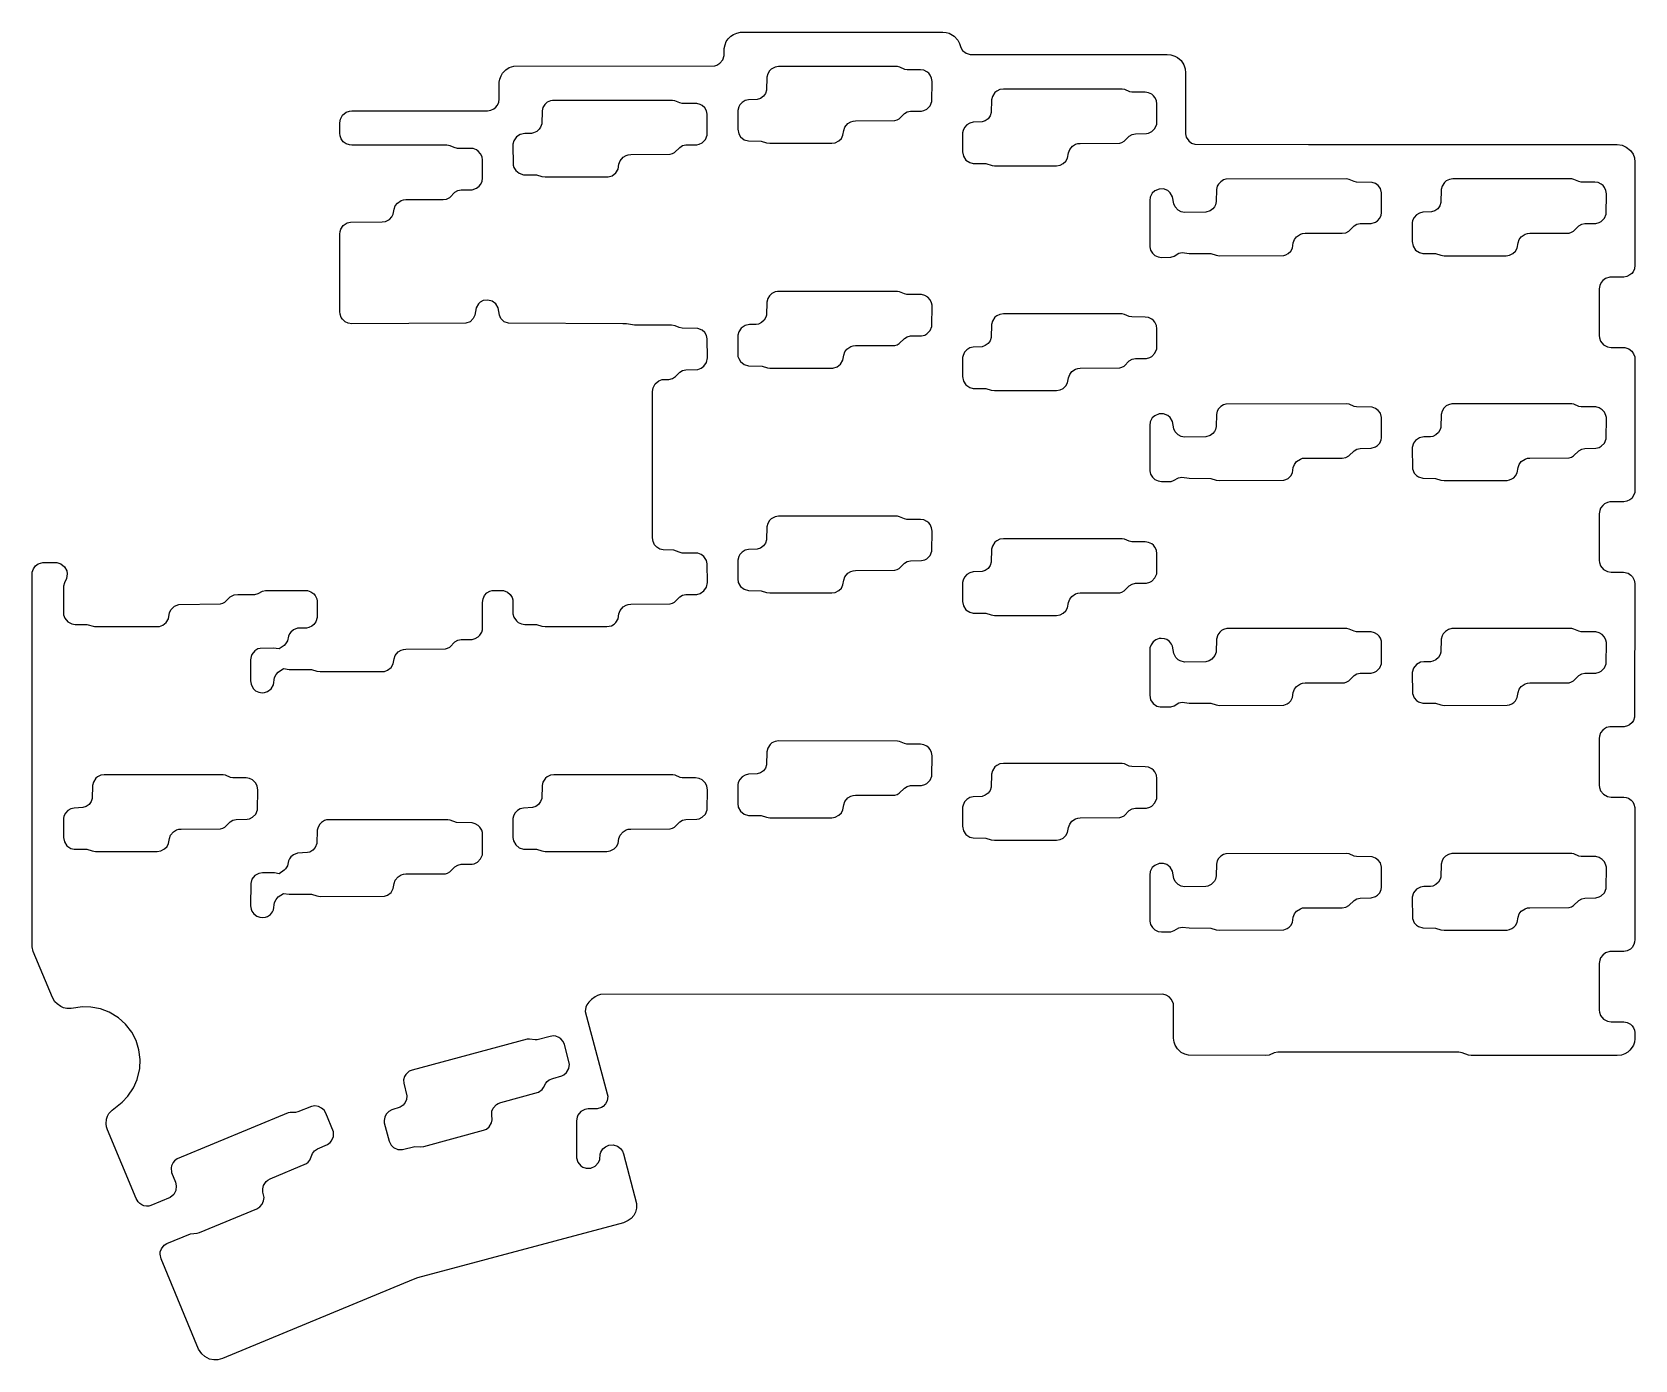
# Model space of a CAD drawing. Header units: millimetres. Extents: x 54 to 190, y -131 to -19.
import ezdxf

# ---------------------------------------------------------------- set-up
doc = ezdxf.new("R2010")
doc.units = ezdxf.units.MM

msp = doc.modelspace()

# ---------------------------------------------------------------- linework, layer by layer
for p, q in [((113.25, -19.11), (113.46, -18.91)), ((113.46, -18.91), (113.7, -18.75)), ((113.7, -18.75), (113.97, -18.64)), ((113.97, -18.64), (114.29, -18.57)), ((114.29, -18.57), (131.44, -18.55)), ((131.44, -18.55), (131.72, -18.58)), ((131.72, -18.58), (131.97, -18.65)), ((131.97, -18.65), (132.41, -18.9)), ((132.41, -18.9), (132.71, -19.25)), ((112.91, -20.53), (112.92, -19.93)), ((112.92, -19.93), (112.98, -19.62)), ((112.98, -19.62), (113.09, -19.35)), ((113.09, -19.35), (113.25, -19.11)), ((132.71, -19.25), (132.84, -19.51)), ((132.84, -19.51), (132.96, -19.87)), ((132.96, -19.87), (133.12, -20.11)), ((133.12, -20.11), (133.41, -20.34)), ((133.41, -20.34), (133.77, -20.45)), ((94.4, -21.75), (94.7, -21.56)), ((94.7, -21.56), (95.07, -21.44)), ((95.07, -21.44), (112.11, -21.41)), ((112.11, -21.41), (112.3, -21.35)), ((112.3, -21.35), (112.55, -21.2)), ((112.55, -21.2), (112.8, -20.9)), ((112.8, -20.9), (112.91, -20.53)), ((116.89, -21.7), (116.75, -21.84)), ((117.23, -21.52), (116.89, -21.7)), ((117.52, -21.48), (117.23, -21.52)), ((127.6, -21.48), (117.52, -21.48)), ((127.8, -21.52), (127.6, -21.48)), ((128.23, -21.71), (127.8, -21.52)), ((128.41, -21.74), (128.23, -21.71)), ((133.77, -20.45), (150.46, -20.45)), ((150.46, -20.45), (150.76, -20.48)), ((150.76, -20.48), (151.1, -20.59)), ((151.1, -20.59), (151.33, -20.71)), ((151.33, -20.71), (151.63, -20.97)), ((151.63, -20.97), (151.86, -21.34)), ((151.86, -21.34), (151.97, -21.67)), ((151.97, -21.67), (152, -22)), ((93.84, -24.22), (93.85, -22.8)), ((93.85, -22.8), (93.9, -22.53)), ((93.9, -22.53), (94, -22.25)), ((94, -22.25), (94.13, -22.03)), ((94.13, -22.03), (94.4, -21.75)), ((116.52, -22.38), (116.5, -23.48)), ((116.6, -22.09), (116.52, -22.38)), ((116.75, -21.84), (116.6, -22.09)), ((129.54, -21.74), (128.41, -21.74)), ((129.83, -21.79), (129.54, -21.74)), ((130.09, -21.91), (129.83, -21.79)), ((130.24, -22.04), (130.09, -21.91)), ((130.37, -22.19), (130.24, -22.04)), ((130.49, -22.45), (130.37, -22.19)), ((130.54, -22.74), (130.49, -22.45)), ((130.52, -24.44), (130.54, -22.74)), ((152, -22), (152, -27.17)), ((93.8, -24.51), (93.84, -24.22)), ((98.18, -24.38), (97.91, -24.5)), ((98.37, -24.34), (98.18, -24.38)), ((108.54, -24.34), (98.37, -24.34)), ((108.73, -24.37), (108.54, -24.34)), ((109.14, -24.55), (108.73, -24.37)), ((114.68, -24.36), (114.43, -24.51)), ((114.96, -24.29), (114.68, -24.36)), ((115.71, -24.26), (114.96, -24.29)), ((115.99, -24.17), (115.71, -24.26)), ((116.23, -23.99), (115.99, -24.17)), ((116.4, -23.76), (116.23, -23.99)), ((116.5, -23.48), (116.4, -23.76)), ((130.37, -24.8), (130.52, -24.44)), ((135.57, -24.28), (135.55, -25.38)), ((135.65, -24), (135.57, -24.28)), ((135.86, -23.67), (135.65, -24)), ((136.01, -23.55), (135.86, -23.67)), ((136.28, -23.42), (136.01, -23.55)), ((136.57, -23.38), (136.28, -23.42)), ((146.65, -23.39), (136.57, -23.38)), ((146.85, -23.43), (146.65, -23.39)), ((147.28, -23.61), (146.85, -23.43)), ((147.46, -23.64), (147.28, -23.61)), ((148.59, -23.65), (147.46, -23.64)), ((148.88, -23.69), (148.59, -23.65)), ((149.14, -23.82), (148.88, -23.69)), ((149.29, -23.94), (149.14, -23.82)), ((149.42, -24.09), (149.29, -23.94)), ((149.54, -24.36), (149.42, -24.09)), ((149.59, -24.65), (149.54, -24.36)), ((80.38, -25.93), (80.57, -25.58)), ((80.57, -25.58), (80.87, -25.34)), ((80.87, -25.34), (81.15, -25.24)), ((81.15, -25.24), (81.36, -25.22)), ((81.36, -25.22), (92.85, -25.22)), ((92.85, -25.22), (93.14, -25.17)), ((93.14, -25.17), (93.4, -25.05)), ((93.4, -25.05), (93.55, -24.92)), ((93.55, -24.92), (93.68, -24.77)), ((93.68, -24.77), (93.8, -24.51)), ((97.47, -25.23), (97.45, -26.34)), ((97.55, -24.95), (97.47, -25.23)), ((97.7, -24.7), (97.55, -24.95)), ((97.91, -24.5), (97.7, -24.7)), ((109.35, -24.6), (109.14, -24.55)), ((110.59, -24.61), (109.35, -24.6)), ((110.87, -24.68), (110.59, -24.61)), ((111.04, -24.77), (110.87, -24.68)), ((111.26, -24.97), (111.04, -24.77)), ((111.41, -25.22), (111.26, -24.97)), ((111.48, -25.5), (111.41, -25.22)), ((111.47, -27.3), (111.48, -25.5)), ((114.14, -24.9), (114.06, -25.19)), ((114.06, -25.19), (114.06, -26.79)), ((114.23, -24.73), (114.14, -24.9)), ((114.43, -24.51), (114.23, -24.73)), ((127.75, -25.9), (128.19, -25.46)), ((128.19, -25.46), (128.43, -25.32)), ((128.43, -25.32), (128.71, -25.25)), ((128.71, -25.25), (129.64, -25.24)), ((129.64, -25.24), (129.83, -25.2)), ((129.83, -25.2), (130.09, -25.08)), ((130.09, -25.08), (130.37, -24.8)), ((135.45, -25.66), (135.28, -25.9)), ((135.55, -25.38), (135.45, -25.66)), ((149.57, -26.35), (149.59, -24.65)), ((80.34, -26.24), (80.38, -25.93)), ((80.34, -27.12), (80.34, -26.24)), ((80.36, -27.34), (80.34, -27.12)), ((96.01, -27.14), (95.63, -27.22)), ((96.57, -27.14), (96.01, -27.14)), ((96.76, -27.1), (96.57, -27.14)), ((97.02, -26.97), (96.76, -27.1)), ((97.24, -26.78), (97.02, -26.97)), ((97.35, -26.61), (97.24, -26.78)), ((97.45, -26.34), (97.35, -26.61)), ((114.06, -26.79), (114.14, -27.17)), ((114.14, -27.17), (114.29, -27.42)), ((122.97, -27.3), (123.04, -26.88)), ((123.04, -26.88), (123.14, -26.6)), ((123.14, -26.6), (123.39, -26.3)), ((123.39, -26.3), (123.64, -26.15)), ((123.64, -26.15), (123.83, -26.1)), ((123.83, -26.1), (124.04, -26.07)), ((124.04, -26.07), (127.38, -26.05)), ((127.38, -26.05), (127.57, -26)), ((127.57, -26), (127.75, -25.9)), ((133.15, -26.9), (133.11, -27.09)), ((133.11, -27.09), (133.11, -28.69)), ((133.28, -26.63), (133.15, -26.9)), ((133.48, -26.42), (133.28, -26.63)), ((133.73, -26.27), (133.48, -26.42)), ((134.01, -26.19), (133.73, -26.27)), ((134.76, -26.17), (134.01, -26.19)), ((135.04, -26.07), (134.76, -26.17)), ((135.28, -25.9), (135.04, -26.07)), ((147.48, -27.22), (147.76, -27.16)), ((147.76, -27.16), (148.69, -27.15)), ((148.69, -27.15), (148.88, -27.11)), ((148.88, -27.11), (149.14, -26.98)), ((149.14, -26.98), (149.42, -26.71)), ((149.42, -26.71), (149.57, -26.35)), ((80.46, -27.61), (80.36, -27.34)), ((80.63, -27.85), (80.46, -27.61)), ((80.87, -28.02), (80.63, -27.85)), ((81.15, -28.12), (80.87, -28.02)), ((81.36, -28.14), (81.15, -28.12)), ((89.4, -28.14), (81.36, -28.14)), ((89.7, -28.19), (89.4, -28.14)), ((90.04, -28.34), (89.7, -28.19)), ((90.31, -28.41), (90.04, -28.34)), ((91.63, -28.43), (90.31, -28.41)), ((91.91, -28.53), (91.63, -28.43)), ((95.09, -27.76), (95.01, -28.04)), ((95.01, -28.04), (95.03, -29.84)), ((95.3, -27.44), (95.09, -27.76)), ((95.63, -27.22), (95.3, -27.44)), ((108.7, -28.76), (109.14, -28.32)), ((109.14, -28.32), (109.38, -28.17)), ((109.38, -28.17), (109.66, -28.11)), ((109.66, -28.11), (110.59, -28.1)), ((110.59, -28.1), (110.78, -28.06)), ((110.78, -28.06), (111.04, -27.93)), ((111.04, -27.93), (111.32, -27.66)), ((111.32, -27.66), (111.47, -27.3)), ((114.29, -27.42), (114.59, -27.67)), ((114.59, -27.67), (114.96, -27.78)), ((114.96, -27.78), (116.04, -27.79)), ((116.04, -27.79), (116.5, -27.93)), ((116.5, -27.93), (116.78, -27.97)), ((116.78, -27.97), (122.02, -27.97)), ((122.02, -27.97), (122.31, -27.93)), ((122.31, -27.93), (122.64, -27.76)), ((122.64, -27.76), (122.84, -27.56)), ((122.84, -27.56), (122.97, -27.3)), ((142.09, -28.79), (142.19, -28.51)), ((142.19, -28.51), (142.44, -28.21)), ((142.44, -28.21), (142.69, -28.06)), ((142.69, -28.06), (142.88, -28)), ((142.88, -28), (143.09, -27.98)), ((143.09, -27.98), (146.43, -27.96)), ((146.43, -27.96), (146.62, -27.9)), ((146.62, -27.9), (146.8, -27.8)), ((146.8, -27.8), (147.24, -27.36)), ((147.24, -27.36), (147.48, -27.22)), ((152, -27.17), (152.07, -27.46)), ((152.07, -27.46), (152.29, -27.78)), ((152.29, -27.78), (152.52, -27.96)), ((152.52, -27.96), (152.8, -28.06)), ((152.8, -28.06), (162.42, -28.09)), ((162.42, -28.09), (188.59, -28.08)), ((188.59, -28.08), (189.01, -28.14)), ((189.01, -28.14), (189.36, -28.29)), ((189.36, -28.29), (189.73, -28.6)), ((92.07, -28.64), (91.91, -28.53)), ((92.27, -28.86), (92.07, -28.64)), ((92.39, -29.12), (92.27, -28.86)), ((92.44, -29.41), (92.39, -29.12)), ((92.44, -30.91), (92.44, -29.41)), ((95.03, -29.84), (95.09, -30.03)), ((103.92, -30.16), (103.99, -29.74)), ((103.99, -29.74), (104.09, -29.46)), ((104.09, -29.46), (104.34, -29.16)), ((104.34, -29.16), (104.59, -29.01)), ((104.59, -29.01), (104.78, -28.95)), ((104.78, -28.95), (104.99, -28.93)), ((104.99, -28.93), (108.33, -28.91)), ((108.33, -28.91), (108.52, -28.85)), ((108.52, -28.85), (108.7, -28.76)), ((133.11, -28.69), (133.19, -29.07)), ((133.19, -29.07), (133.4, -29.4)), ((133.4, -29.4), (133.73, -29.61)), ((133.73, -29.61), (134.01, -29.69)), ((134.01, -29.69), (135.08, -29.7)), ((135.08, -29.7), (135.63, -29.86)), ((135.63, -29.86), (135.83, -29.88)), ((135.83, -29.88), (141.07, -29.88)), ((141.07, -29.88), (141.37, -29.83)), ((141.37, -29.83), (141.65, -29.7)), ((141.65, -29.7), (141.87, -29.49)), ((141.87, -29.49), (142.01, -29.23)), ((142.01, -29.23), (142.09, -28.79)), ((189.73, -28.6), (189.94, -28.91)), ((189.94, -28.91), (190.05, -29.21)), ((190.05, -29.21), (190.09, -29.58)), ((190.09, -29.58), (190.09, -38.29)), ((92.27, -31.47), (92.39, -31.2)), ((92.39, -31.2), (92.44, -30.91)), ((95.09, -30.03), (95.24, -30.28)), ((95.24, -30.28), (95.54, -30.52)), ((95.54, -30.52), (95.91, -30.64)), ((95.91, -30.64), (96.99, -30.65)), ((96.99, -30.65), (97.45, -30.79)), ((97.45, -30.79), (97.73, -30.83)), ((97.73, -30.83), (103.07, -30.83)), ((103.07, -30.83), (103.43, -30.72)), ((103.43, -30.72), (103.73, -30.49)), ((103.73, -30.49), (103.92, -30.16)), ((154.99, -31.23), (154.79, -31.44)), ((155.24, -31.08), (154.99, -31.23)), ((155.42, -31.02), (155.24, -31.08)), ((165.69, -31), (155.42, -31.02)), ((165.88, -31.04), (165.69, -31)), ((166.29, -31.22), (165.88, -31.04)), ((166.5, -31.26), (166.29, -31.22)), ((174.11, -31.17), (173.96, -31.29)), ((174.38, -31.04), (174.11, -31.17)), ((174.67, -31), (174.38, -31.04)), ((184.74, -31), (174.67, -31)), ((184.93, -31.04), (184.74, -31)), ((185.34, -31.22), (184.93, -31.04)), ((185.55, -31.26), (185.34, -31.22)), ((89.38, -32.7), (89.65, -32.57)), ((89.65, -32.57), (90.09, -32.13)), ((90.09, -32.13), (90.33, -31.98)), ((90.33, -31.98), (90.61, -31.92)), ((90.61, -31.92), (91.54, -31.91)), ((91.54, -31.91), (91.91, -31.79)), ((91.91, -31.79), (92.14, -31.62)), ((92.14, -31.62), (92.27, -31.47)), ((149.01, -32.54), (148.97, -32.83)), ((149.19, -32.2), (149.01, -32.54)), ((149.4, -32.01), (149.19, -32.2)), ((149.76, -31.85), (149.4, -32.01)), ((150.14, -31.84), (149.76, -31.85)), ((150.5, -31.98), (150.14, -31.84)), ((150.72, -32.17), (150.5, -31.98)), ((150.91, -32.5), (150.72, -32.17)), ((151.01, -33.11), (150.91, -32.5)), ((154.62, -31.9), (154.61, -32.91)), ((154.7, -31.62), (154.62, -31.9)), ((154.79, -31.44), (154.7, -31.62)), ((167.83, -31.29), (166.5, -31.26)), ((168.11, -31.39), (167.83, -31.29)), ((168.34, -31.56), (168.11, -31.39)), ((168.52, -31.8), (168.34, -31.56)), ((168.63, -32.17), (168.52, -31.8)), ((168.63, -33.87), (168.63, -32.17)), ((173.67, -31.9), (173.65, -33)), ((173.75, -31.62), (173.67, -31.9)), ((173.96, -31.29), (173.75, -31.62)), ((186.69, -31.27), (185.55, -31.26)), ((186.98, -31.31), (186.69, -31.27)), ((187.24, -31.44), (186.98, -31.31)), ((187.39, -31.56), (187.24, -31.44)), ((187.52, -31.71), (187.39, -31.56)), ((187.64, -31.98), (187.52, -31.71)), ((187.69, -32.27), (187.64, -31.98)), ((187.67, -33.97), (187.69, -32.27)), ((84.87, -33.97), (84.94, -33.55)), ((84.94, -33.55), (85.04, -33.27)), ((85.04, -33.27), (85.21, -33.04)), ((85.21, -33.04), (85.54, -32.82)), ((85.54, -32.82), (85.73, -32.76)), ((85.73, -32.76), (85.94, -32.74)), ((85.94, -32.74), (89.08, -32.74)), ((89.08, -32.74), (89.38, -32.7)), ((148.97, -32.83), (148.98, -36.74)), ((151.13, -33.37), (151.01, -33.11)), ((151.39, -33.64), (151.13, -33.37)), ((151.65, -33.77), (151.39, -33.64)), ((151.93, -33.83), (151.65, -33.77)), ((153.72, -33.8), (151.93, -33.83)), ((154.09, -33.69), (153.72, -33.8)), ((154.33, -33.52), (154.09, -33.69)), ((154.45, -33.36), (154.33, -33.52)), ((154.54, -33.19), (154.45, -33.36)), ((154.61, -32.91), (154.54, -33.19)), ((168.59, -34.06), (168.63, -33.87)), ((171.83, -33.89), (171.58, -34.04)), ((172.11, -33.81), (171.83, -33.89)), ((172.86, -33.79), (172.11, -33.81)), ((173.14, -33.69), (172.86, -33.79)), ((173.38, -33.52), (173.14, -33.69)), ((173.55, -33.28), (173.38, -33.52)), ((173.65, -33), (173.55, -33.28)), ((80.36, -35.45), (80.42, -35.26)), ((80.42, -35.26), (80.63, -34.94)), ((80.63, -34.94), (80.96, -34.72)), ((80.96, -34.72), (81.24, -34.65)), ((81.24, -34.65), (83.92, -34.64)), ((83.92, -34.64), (84.21, -34.6)), ((84.21, -34.6), (84.54, -34.43)), ((84.54, -34.43), (84.74, -34.22)), ((84.74, -34.22), (84.87, -33.97)), ((165.85, -35.42), (166.29, -34.98)), ((166.29, -34.98), (166.53, -34.84)), ((166.53, -34.84), (166.81, -34.78)), ((166.81, -34.78), (167.74, -34.77)), ((167.74, -34.77), (168.11, -34.65)), ((168.11, -34.65), (168.27, -34.54)), ((168.27, -34.54), (168.47, -34.33)), ((168.47, -34.33), (168.59, -34.06)), ((171.25, -34.52), (171.21, -34.71)), ((171.21, -34.71), (171.21, -36.31)), ((171.38, -34.25), (171.25, -34.52)), ((171.58, -34.04), (171.38, -34.25)), ((184.9, -35.42), (185.34, -34.98)), ((185.34, -34.98), (185.58, -34.84)), ((185.58, -34.84), (185.86, -34.78)), ((185.86, -34.78), (186.79, -34.77)), ((186.79, -34.77), (187.07, -34.69)), ((187.07, -34.69), (187.24, -34.6)), ((187.24, -34.6), (187.52, -34.33)), ((187.52, -34.33), (187.67, -33.97)), ((80.34, -35.67), (80.36, -35.45)), ((80.34, -42.23), (80.34, -35.67)), ((161.06, -36.85), (161.14, -36.41)), ((161.14, -36.41), (161.24, -36.13)), ((161.24, -36.13), (161.41, -35.89)), ((161.41, -35.89), (161.74, -35.68)), ((161.74, -35.68), (161.93, -35.62)), ((161.93, -35.62), (162.14, -35.6)), ((162.14, -35.6), (165.28, -35.6)), ((165.28, -35.6), (165.58, -35.56)), ((165.58, -35.56), (165.85, -35.42)), ((171.21, -36.31), (171.29, -36.69)), ((180.11, -36.85), (180.19, -36.41)), ((180.19, -36.41), (180.29, -36.13)), ((180.29, -36.13), (180.46, -35.89)), ((180.46, -35.89), (180.79, -35.68)), ((180.79, -35.68), (180.98, -35.62)), ((180.98, -35.62), (181.19, -35.6)), ((181.19, -35.6), (184.53, -35.58)), ((184.53, -35.58), (184.72, -35.52)), ((184.72, -35.52), (184.9, -35.42)), ((148.98, -36.74), (149.05, -37.03)), ((149.05, -37.03), (149.2, -37.28)), ((149.2, -37.28), (149.42, -37.48)), ((149.42, -37.48), (149.68, -37.6)), ((149.68, -37.6), (149.97, -37.65)), ((149.97, -37.65), (150.76, -37.63)), ((150.76, -37.63), (151.04, -37.53)), ((151.04, -37.53), (151.44, -37.29)), ((151.44, -37.29), (151.73, -37.24)), ((151.73, -37.24), (152.32, -37.31)), ((152.32, -37.31), (154.14, -37.32)), ((154.14, -37.32), (154.6, -37.46)), ((154.6, -37.46), (154.88, -37.5)), ((154.88, -37.5), (160.33, -37.48)), ((160.33, -37.48), (160.52, -37.42)), ((160.52, -37.42), (160.7, -37.32)), ((160.7, -37.32), (160.92, -37.11)), ((160.92, -37.11), (161.06, -36.85)), ((171.29, -36.69), (171.5, -37.02)), ((171.5, -37.02), (171.83, -37.23)), ((171.83, -37.23), (172.11, -37.31)), ((172.11, -37.31), (173.19, -37.32)), ((173.19, -37.32), (173.65, -37.46)), ((173.65, -37.46), (173.93, -37.5)), ((173.93, -37.5), (179.17, -37.5)), ((179.17, -37.5), (179.47, -37.45)), ((179.47, -37.45), (179.75, -37.32)), ((179.75, -37.32), (179.97, -37.11)), ((179.97, -37.11), (180.11, -36.85)), ((187.97, -39.32), (187.6, -39.43)), ((189.14, -39.31), (187.97, -39.32)), ((189.42, -39.26), (189.14, -39.31)), ((189.67, -39.13), (189.42, -39.26)), ((189.82, -39.01), (189.67, -39.13)), ((189.94, -38.86), (189.82, -39.01)), ((190.05, -38.6), (189.94, -38.86)), ((190.09, -38.29), (190.05, -38.6)), ((116.96, -40.69), (116.75, -40.89)), ((117.23, -40.57), (116.96, -40.69)), ((117.42, -40.53), (117.23, -40.57)), ((127.59, -40.53), (117.42, -40.53)), ((127.78, -40.57), (127.59, -40.53)), ((128.19, -40.74), (127.78, -40.57)), ((128.4, -40.79), (128.19, -40.74)), ((187.11, -40.03), (187.07, -40.32)), ((187.07, -40.32), (187.07, -44.27)), ((187.24, -39.76), (187.11, -40.03)), ((187.36, -39.61), (187.24, -39.76)), ((187.6, -39.43), (187.36, -39.61)), ((91.88, -41.92), (91.78, -42.54)), ((92.08, -41.58), (91.88, -41.92)), ((92.23, -41.45), (92.08, -41.58)), ((92.48, -41.31), (92.23, -41.45)), ((92.87, -41.26), (92.48, -41.31)), ((93.25, -41.35), (92.87, -41.26)), ((93.56, -41.58), (93.25, -41.35)), ((93.76, -41.92), (93.56, -41.58)), ((93.87, -42.54), (93.76, -41.92)), ((116.52, -41.43), (116.5, -42.53)), ((116.6, -41.14), (116.52, -41.43)), ((116.75, -40.89), (116.6, -41.14)), ((129.64, -40.8), (128.4, -40.79)), ((129.92, -40.87), (129.64, -40.8)), ((130.17, -41.02), (129.92, -40.87)), ((130.37, -41.24), (130.17, -41.02)), ((130.49, -41.5), (130.37, -41.24)), ((130.53, -41.7), (130.49, -41.5)), ((130.52, -43.49), (130.53, -41.7)), ((80.36, -42.45), (80.34, -42.23)), ((80.46, -42.73), (80.36, -42.45)), ((80.57, -42.89), (80.46, -42.73)), ((80.79, -43.09), (80.57, -42.89)), ((81.05, -43.21), (80.79, -43.09)), ((81.36, -43.26), (81.05, -43.21)), ((91.02, -43.23), (81.36, -43.26)), ((91.38, -43.09), (91.02, -43.23)), ((91.65, -42.81), (91.38, -43.09)), ((91.78, -42.54), (91.65, -42.81)), ((93.99, -42.81), (93.87, -42.54)), ((94.27, -43.09), (93.99, -42.81)), ((94.63, -43.23), (94.27, -43.09)), ((104.33, -43.26), (94.63, -43.23)), ((104.63, -43.27), (104.33, -43.26)), ((105.3, -43.38), (104.63, -43.27)), ((108.45, -43.38), (105.3, -43.38)), ((108.75, -43.43), (108.45, -43.38)), ((109.09, -43.58), (108.75, -43.43)), ((114.68, -43.41), (114.35, -43.63)), ((115.06, -43.34), (114.68, -43.41)), ((115.62, -43.33), (115.06, -43.34)), ((115.81, -43.29), (115.62, -43.33)), ((116.07, -43.17), (115.81, -43.29)), ((116.29, -42.97), (116.07, -43.17)), ((116.44, -42.72), (116.29, -42.97)), ((116.5, -42.53), (116.44, -42.72)), ((135.57, -43.33), (135.55, -44.43)), ((135.65, -43.05), (135.57, -43.33)), ((135.86, -42.72), (135.65, -43.05)), ((136.01, -42.6), (135.86, -42.72)), ((136.28, -42.47), (136.01, -42.6)), ((136.57, -42.43), (136.28, -42.47)), ((146.64, -42.43), (136.57, -42.43)), ((146.83, -42.47), (146.64, -42.43)), ((147.24, -42.65), (146.83, -42.47)), ((147.45, -42.69), (147.24, -42.65)), ((148.59, -42.7), (147.45, -42.69)), ((148.88, -42.74), (148.59, -42.7)), ((149.14, -42.87), (148.88, -42.74)), ((149.29, -42.99), (149.14, -42.87)), ((149.42, -43.14), (149.29, -42.99)), ((149.54, -43.41), (149.42, -43.14)), ((149.59, -43.7), (149.54, -43.41)), ((109.36, -43.65), (109.09, -43.58)), ((110.68, -43.67), (109.36, -43.65)), ((111.04, -43.82), (110.68, -43.67)), ((111.26, -44.02), (111.04, -43.82)), ((111.41, -44.27), (111.26, -44.02)), ((111.48, -44.55), (111.41, -44.27)), ((111.49, -46.15), (111.48, -44.55)), ((114.14, -43.95), (114.06, -44.24)), ((114.06, -44.24), (114.08, -46.03)), ((114.35, -43.63), (114.14, -43.95)), ((127.75, -44.95), (128.19, -44.51)), ((128.19, -44.51), (128.43, -44.37)), ((128.43, -44.37), (128.71, -44.3)), ((128.71, -44.3), (129.64, -44.29)), ((129.64, -44.29), (129.92, -44.22)), ((129.92, -44.22), (130.09, -44.13)), ((130.09, -44.13), (130.37, -43.85)), ((130.37, -43.85), (130.52, -43.49)), ((135.45, -44.71), (135.28, -44.95)), ((135.55, -44.43), (135.45, -44.71)), ((149.57, -45.4), (149.59, -43.7)), ((187.07, -44.27), (187.09, -44.46)), ((187.09, -44.46), (187.19, -44.74)), ((187.19, -44.74), (187.44, -45.04)), ((111.41, -46.54), (111.49, -46.15)), ((114.08, -46.03), (114.14, -46.22)), ((122.97, -46.35), (123.04, -45.93)), ((123.04, -45.93), (123.14, -45.65)), ((123.14, -45.65), (123.31, -45.42)), ((123.31, -45.42), (123.64, -45.2)), ((123.64, -45.2), (123.83, -45.15)), ((123.83, -45.15), (124.04, -45.12)), ((124.04, -45.12), (127.38, -45.1)), ((127.38, -45.1), (127.57, -45.05)), ((127.57, -45.05), (127.75, -44.95)), ((133.15, -45.95), (133.11, -46.14)), ((133.11, -46.14), (133.11, -47.74)), ((133.28, -45.68), (133.15, -45.95)), ((133.48, -45.47), (133.28, -45.68)), ((133.73, -45.32), (133.48, -45.47)), ((134.01, -45.24), (133.73, -45.32)), ((134.76, -45.22), (134.01, -45.24)), ((135.04, -45.12), (134.76, -45.22)), ((135.28, -44.95), (135.04, -45.12)), ((148.69, -46.2), (148.97, -46.12)), ((148.97, -46.12), (149.14, -46.03)), ((149.14, -46.03), (149.42, -45.76)), ((149.42, -45.76), (149.57, -45.4)), ((187.44, -45.04), (187.78, -45.22)), ((187.78, -45.22), (188.07, -45.27)), ((188.07, -45.27), (189.24, -45.28)), ((189.24, -45.28), (189.59, -45.4)), ((189.59, -45.4), (189.82, -45.58)), ((189.82, -45.58), (189.98, -45.81)), ((189.98, -45.81), (190.08, -46.08)), ((190.08, -46.08), (190.09, -46.29)), ((108.78, -47.75), (109.14, -47.37)), ((109.14, -47.37), (109.38, -47.22)), ((109.38, -47.22), (109.66, -47.16)), ((109.66, -47.16), (110.68, -47.13)), ((110.68, -47.13), (110.96, -47.03)), ((110.96, -47.03), (111.19, -46.86)), ((111.19, -46.86), (111.41, -46.54)), ((114.14, -46.22), (114.29, -46.47)), ((114.29, -46.47), (114.59, -46.72)), ((114.59, -46.72), (114.96, -46.83)), ((114.96, -46.83), (116.12, -46.85)), ((116.12, -46.85), (116.58, -47)), ((116.58, -47), (116.78, -47.02)), ((116.78, -47.02), (122.12, -47.02)), ((122.12, -47.02), (122.48, -46.91)), ((122.48, -46.91), (122.78, -46.68)), ((122.78, -46.68), (122.97, -46.35)), ((142.19, -47.56), (142.36, -47.32)), ((142.36, -47.32), (142.69, -47.11)), ((142.69, -47.11), (142.88, -47.05)), ((142.88, -47.05), (143.09, -47.03)), ((143.09, -47.03), (146.43, -47.01)), ((146.43, -47.01), (146.62, -46.95)), ((146.62, -46.95), (146.8, -46.85)), ((146.8, -46.85), (147.24, -46.41)), ((147.24, -46.41), (147.48, -46.27)), ((147.48, -46.27), (147.76, -46.21)), ((147.76, -46.21), (148.69, -46.2)), ((190.09, -46.29), (190.08, -57.56)), ((106.84, -49.01), (106.88, -48.69)), ((106.88, -48.69), (107.07, -48.35)), ((107.07, -48.35), (107.37, -48.1)), ((107.37, -48.1), (107.65, -48)), ((107.65, -48), (108.23, -47.98)), ((108.23, -47.98), (108.52, -47.9)), ((108.52, -47.9), (108.78, -47.75)), ((133.11, -47.74), (133.19, -48.12)), ((133.19, -48.12), (133.4, -48.45)), ((133.4, -48.45), (133.73, -48.66)), ((133.73, -48.66), (134.01, -48.74)), ((134.01, -48.74), (135.09, -48.75)), ((135.09, -48.75), (135.55, -48.89)), ((135.55, -48.89), (135.83, -48.93)), ((141.07, -48.93), (141.37, -48.88)), ((141.37, -48.88), (141.65, -48.75)), ((141.65, -48.75), (141.87, -48.54)), ((141.87, -48.54), (142.01, -48.28)), ((142.01, -48.28), (142.09, -47.84)), ((142.09, -47.84), (142.19, -47.56)), ((106.84, -61.41), (106.84, -49.01)), ((135.83, -48.93), (141.07, -48.93)), ((155.24, -50.13), (154.99, -50.28)), ((155.42, -50.07), (155.24, -50.13)), ((165.69, -50.05), (155.42, -50.07)), ((165.88, -50.09), (165.69, -50.05)), ((166.29, -50.27), (165.88, -50.09)), ((174.11, -50.22), (173.9, -50.42)), ((174.29, -50.13), (174.11, -50.22)), ((174.57, -50.05), (174.29, -50.13)), ((184.74, -50.05), (174.57, -50.05)), ((184.93, -50.09), (184.74, -50.05)), ((185.34, -50.27), (184.93, -50.09)), ((149.01, -51.59), (148.97, -51.88)), ((149.19, -51.25), (149.01, -51.59)), ((149.4, -51.06), (149.19, -51.25)), ((149.76, -50.9), (149.4, -51.06)), ((150.14, -50.89), (149.76, -50.9)), ((150.5, -51.03), (150.14, -50.89)), ((150.72, -51.22), (150.5, -51.03)), ((150.91, -51.55), (150.72, -51.22)), ((151.01, -52.16), (150.91, -51.55)), ((154.62, -50.95), (154.61, -51.96)), ((154.7, -50.67), (154.62, -50.95)), ((154.79, -50.49), (154.7, -50.67)), ((154.99, -50.28), (154.79, -50.49)), ((166.5, -50.31), (166.29, -50.27)), ((167.83, -50.34), (166.5, -50.31)), ((168.11, -50.44), (167.83, -50.34)), ((168.34, -50.61), (168.11, -50.44)), ((168.52, -50.85), (168.34, -50.61)), ((168.63, -51.22), (168.52, -50.85)), ((168.63, -52.92), (168.63, -51.22)), ((173.67, -50.95), (173.65, -52.05)), ((173.75, -50.67), (173.67, -50.95)), ((173.9, -50.42), (173.75, -50.67)), ((185.55, -50.31), (185.34, -50.27)), ((186.79, -50.32), (185.55, -50.31)), ((187.07, -50.4), (186.79, -50.32)), ((187.32, -50.55), (187.07, -50.4)), ((187.52, -50.76), (187.32, -50.55)), ((187.64, -51.03), (187.52, -50.76)), ((187.68, -51.22), (187.64, -51.03)), ((187.67, -53.02), (187.68, -51.22)), ((148.97, -51.88), (148.98, -55.73)), ((151.13, -52.42), (151.01, -52.16)), ((151.39, -52.69), (151.13, -52.42)), ((151.65, -52.82), (151.39, -52.69)), ((151.93, -52.88), (151.65, -52.82)), ((153.72, -52.85), (151.93, -52.88)), ((154.09, -52.74), (153.72, -52.85)), ((154.33, -52.57), (154.09, -52.74)), ((154.45, -52.41), (154.33, -52.57)), ((154.54, -52.24), (154.45, -52.41)), ((154.61, -51.96), (154.54, -52.24)), ((168.59, -53.11), (168.63, -52.92)), ((171.83, -52.94), (171.5, -53.15)), ((172.21, -52.86), (171.83, -52.94)), ((172.77, -52.85), (172.21, -52.86)), ((172.96, -52.82), (172.77, -52.85)), ((173.22, -52.69), (172.96, -52.82)), ((173.44, -52.49), (173.22, -52.69)), ((173.59, -52.24), (173.44, -52.49)), ((173.65, -52.05), (173.59, -52.24)), ((165.85, -54.47), (166.29, -54.03)), ((166.29, -54.03), (166.53, -53.89)), ((166.53, -53.89), (166.81, -53.83)), ((166.81, -53.83), (167.74, -53.82)), ((167.74, -53.82), (168.11, -53.7)), ((168.11, -53.7), (168.27, -53.59)), ((168.27, -53.59), (168.47, -53.38)), ((168.47, -53.38), (168.59, -53.11)), ((171.33, -53.39), (171.21, -53.76)), ((171.21, -53.76), (171.23, -55.56)), ((171.5, -53.15), (171.33, -53.39)), ((184.9, -54.47), (185.34, -54.03)), ((185.34, -54.03), (185.58, -53.89)), ((185.58, -53.89), (185.86, -53.83)), ((185.86, -53.83), (186.79, -53.82)), ((186.79, -53.82), (187.07, -53.74)), ((187.07, -53.74), (187.24, -53.65)), ((187.24, -53.65), (187.52, -53.38)), ((187.52, -53.38), (187.67, -53.02)), ((161.06, -55.9), (161.14, -55.46)), ((161.14, -55.46), (161.24, -55.18)), ((161.24, -55.18), (161.41, -54.94)), ((161.41, -54.94), (161.74, -54.73)), ((161.74, -54.73), (161.93, -54.67)), ((161.93, -54.67), (162.14, -54.65)), ((162.14, -54.65), (165.28, -54.65)), ((165.28, -54.65), (165.58, -54.61)), ((165.58, -54.61), (165.85, -54.47)), ((171.23, -55.56), (171.38, -55.92)), ((180.11, -55.9), (180.19, -55.46)), ((180.19, -55.46), (180.29, -55.18)), ((180.29, -55.18), (180.46, -54.94)), ((180.46, -54.94), (180.79, -54.73)), ((180.79, -54.73), (180.98, -54.67)), ((180.98, -54.67), (181.19, -54.65)), ((181.19, -54.65), (184.53, -54.63)), ((184.53, -54.63), (184.72, -54.57)), ((184.72, -54.57), (184.9, -54.47)), ((148.98, -55.73), (149.05, -56.02)), ((149.05, -56.02), (149.2, -56.27)), ((149.2, -56.27), (149.42, -56.47)), ((149.42, -56.47), (149.68, -56.59)), ((149.68, -56.59), (149.97, -56.64)), ((149.97, -56.64), (150.79, -56.62)), ((150.79, -56.62), (150.98, -56.56)), ((150.98, -56.56), (151.41, -56.33)), ((151.41, -56.33), (151.7, -56.27)), ((151.7, -56.27), (152.33, -56.36)), ((152.33, -56.36), (154.14, -56.37)), ((154.14, -56.37), (154.6, -56.51)), ((154.6, -56.51), (154.88, -56.55)), ((154.88, -56.55), (160.33, -56.53)), ((160.33, -56.53), (160.52, -56.47)), ((160.52, -56.47), (160.7, -56.37)), ((160.7, -56.37), (160.92, -56.16)), ((160.92, -56.16), (161.06, -55.9)), ((171.38, -55.92), (171.58, -56.13)), ((171.58, -56.13), (171.74, -56.24)), ((171.74, -56.24), (172.11, -56.36)), ((172.11, -56.36), (173.19, -56.37)), ((173.19, -56.37), (173.65, -56.51)), ((173.65, -56.51), (173.93, -56.55)), ((173.93, -56.55), (179.28, -56.54)), ((179.28, -56.54), (179.47, -56.5)), ((179.47, -56.5), (179.66, -56.42)), ((179.66, -56.42), (179.83, -56.31)), ((179.83, -56.31), (179.97, -56.16)), ((179.97, -56.16), (180.11, -55.9)), ((187.78, -58.41), (187.51, -58.53)), ((187.97, -58.37), (187.78, -58.41)), ((189.14, -58.36), (187.97, -58.37)), ((189.42, -58.31), (189.14, -58.36)), ((189.67, -58.18), (189.42, -58.31)), ((189.82, -58.06), (189.67, -58.18)), ((189.98, -57.83), (189.82, -58.06)), ((190.08, -57.56), (189.98, -57.83)), ((117.23, -59.62), (116.89, -59.8)), ((117.52, -59.57), (117.23, -59.62)), ((127.59, -59.58), (117.52, -59.57)), ((127.78, -59.62), (127.59, -59.58)), ((128.19, -59.79), (127.78, -59.62)), ((187.11, -59.08), (187.07, -59.37)), ((187.07, -59.37), (187.07, -63.32)), ((187.19, -58.89), (187.11, -59.08)), ((187.36, -58.66), (187.19, -58.89)), ((187.51, -58.53), (187.36, -58.66)), ((116.52, -60.48), (116.5, -61.58)), ((116.6, -60.19), (116.52, -60.48)), ((116.75, -59.94), (116.6, -60.19)), ((116.89, -59.8), (116.75, -59.94)), ((128.4, -59.84), (128.19, -59.79)), ((129.54, -59.84), (128.4, -59.84)), ((129.83, -59.89), (129.54, -59.84)), ((130.09, -60.01), (129.83, -59.89)), ((130.24, -60.14), (130.09, -60.01)), ((130.37, -60.29), (130.24, -60.14)), ((130.49, -60.55), (130.37, -60.29)), ((130.54, -60.84), (130.49, -60.55)), ((130.52, -62.54), (130.54, -60.84)), ((106.88, -61.72), (106.84, -61.41)), ((107.01, -61.99), (106.88, -61.72)), ((107.21, -62.2), (107.01, -61.99)), ((107.46, -62.36), (107.21, -62.2)), ((107.74, -62.43), (107.46, -62.36)), ((108.65, -62.45), (107.74, -62.43)), ((109.09, -62.63), (108.65, -62.45)), ((114.68, -62.46), (114.43, -62.61)), ((114.96, -62.39), (114.68, -62.46)), ((115.71, -62.36), (114.96, -62.39)), ((115.99, -62.27), (115.71, -62.36)), ((116.23, -62.09), (115.99, -62.27)), ((116.4, -61.86), (116.23, -62.09)), ((116.5, -61.58), (116.4, -61.86)), ((135.57, -62.38), (135.55, -63.48)), ((135.65, -62.1), (135.57, -62.38)), ((135.86, -61.77), (135.65, -62.1)), ((136.01, -61.65), (135.86, -61.77)), ((136.28, -61.52), (136.01, -61.65)), ((136.57, -61.48), (136.28, -61.52)), ((146.64, -61.48), (136.57, -61.48)), ((146.83, -61.52), (146.64, -61.48)), ((147.24, -61.7), (146.83, -61.52)), ((147.45, -61.74), (147.24, -61.7)), ((148.59, -61.75), (147.45, -61.74)), ((148.88, -61.79), (148.59, -61.75)), ((149.14, -61.92), (148.88, -61.79)), ((149.29, -62.04), (149.14, -61.92)), ((149.42, -62.19), (149.29, -62.04)), ((149.54, -62.46), (149.42, -62.19)), ((149.59, -62.75), (149.54, -62.46)), ((54.37, -64.03), (54.55, -63.79)), ((54.55, -63.79), (54.78, -63.62)), ((54.78, -63.62), (55.16, -63.51)), ((55.16, -63.51), (56.34, -63.51)), ((56.34, -63.51), (56.7, -63.61)), ((56.7, -63.61), (57, -63.85)), ((109.36, -62.7), (109.09, -62.63)), ((110.68, -62.72), (109.36, -62.7)), ((110.96, -62.82), (110.68, -62.72)), ((111.19, -63), (110.96, -62.82)), ((111.41, -63.32), (111.19, -63)), ((111.48, -63.6), (111.41, -63.32)), ((111.49, -65.2), (111.48, -63.6)), ((114.14, -63), (114.06, -63.29)), ((114.06, -63.29), (114.06, -64.88)), ((114.23, -62.83), (114.14, -63)), ((114.43, -62.61), (114.23, -62.83)), ((127.75, -64), (128.19, -63.56)), ((128.19, -63.56), (128.43, -63.42)), ((128.43, -63.42), (128.71, -63.35)), ((128.71, -63.35), (129.64, -63.34)), ((129.64, -63.34), (129.92, -63.27)), ((129.92, -63.27), (130.09, -63.18)), ((130.09, -63.18), (130.37, -62.9)), ((130.37, -62.9), (130.52, -62.54)), ((135.45, -63.76), (135.28, -64)), ((135.55, -63.48), (135.45, -63.76)), ((149.57, -64.45), (149.59, -62.75)), ((187.07, -63.32), (187.09, -63.51)), ((187.09, -63.51), (187.19, -63.79)), ((187.19, -63.79), (187.44, -64.09)), ((54.25, -64.52), (54.27, -64.31)), ((54.26, -96.05), (54.25, -64.52)), ((54.27, -64.31), (54.37, -64.03)), ((57.18, -64.85), (56.99, -65.21)), ((57, -63.85), (57.19, -64.19)), ((57.24, -64.47), (57.18, -64.85)), ((57.19, -64.19), (57.24, -64.47)), ((111.41, -65.59), (111.49, -65.2)), ((114.06, -64.88), (114.1, -65.18)), ((114.1, -65.18), (114.29, -65.52)), ((122.97, -65.4), (123.04, -64.98)), ((123.04, -64.98), (123.14, -64.7)), ((123.14, -64.7), (123.39, -64.4)), ((123.39, -64.4), (123.64, -64.25)), ((123.64, -64.25), (123.83, -64.2)), ((123.83, -64.2), (124.04, -64.17)), ((124.04, -64.17), (127.38, -64.15)), ((127.38, -64.15), (127.57, -64.1)), ((127.57, -64.1), (127.75, -64)), ((133.15, -65), (133.11, -65.19)), ((133.11, -65.19), (133.11, -66.79)), ((133.28, -64.73), (133.15, -65)), ((133.48, -64.52), (133.28, -64.73)), ((133.73, -64.37), (133.48, -64.52)), ((134.01, -64.29), (133.73, -64.37)), ((134.76, -64.27), (134.01, -64.29)), ((135.04, -64.17), (134.76, -64.27)), ((135.28, -64), (135.04, -64.17)), ((148.69, -65.25), (148.97, -65.17)), ((148.97, -65.17), (149.14, -65.08)), ((149.14, -65.08), (149.42, -64.81)), ((149.42, -64.81), (149.57, -64.45)), ((187.44, -64.09), (187.78, -64.27)), ((187.78, -64.27), (188.07, -64.32)), ((188.07, -64.32), (189.13, -64.32)), ((189.13, -64.32), (189.51, -64.41)), ((189.51, -64.41), (189.75, -64.58)), ((189.75, -64.58), (189.88, -64.72)), ((189.88, -64.72), (190.02, -64.98)), ((190.02, -64.98), (190.08, -65.27)), ((56.99, -65.21), (56.91, -65.5)), ((56.91, -65.5), (56.91, -67.74)), ((70.6, -66.86), (71.04, -66.42)), ((71.04, -66.42), (71.37, -66.24)), ((71.37, -66.24), (71.68, -66.2)), ((71.68, -66.2), (73.12, -66.2)), ((73.12, -66.2), (73.41, -66.12)), ((73.41, -66.12), (73.78, -65.92)), ((73.78, -65.92), (74.05, -65.86)), ((74.05, -65.86), (77.4, -65.86)), ((77.4, -65.86), (77.61, -65.88)), ((77.61, -65.88), (77.89, -65.97)), ((77.89, -65.97), (78.13, -66.15)), ((78.13, -66.15), (78.25, -66.3)), ((78.25, -66.3), (78.38, -66.57)), ((92.48, -66.57), (92.61, -66.3)), ((92.61, -66.3), (92.8, -66.08)), ((92.8, -66.08), (93.05, -65.93)), ((93.05, -65.93), (93.24, -65.88)), ((93.24, -65.88), (93.46, -65.86)), ((93.46, -65.86), (94.2, -65.88)), ((94.2, -65.88), (94.56, -66.02)), ((94.56, -66.02), (94.78, -66.22)), ((94.78, -66.22), (94.93, -66.47)), ((94.93, -66.47), (94.99, -66.66)), ((108.7, -66.86), (109.14, -66.42)), ((109.14, -66.42), (109.38, -66.27)), ((109.38, -66.27), (109.66, -66.21)), ((109.66, -66.21), (110.59, -66.2)), ((110.59, -66.2), (110.87, -66.13)), ((110.87, -66.13), (111.19, -65.91)), ((111.19, -65.91), (111.41, -65.59)), ((114.29, -65.52), (114.59, -65.77)), ((114.59, -65.77), (114.96, -65.88)), ((114.96, -65.88), (116.04, -65.89)), ((116.04, -65.89), (116.5, -66.03)), ((116.5, -66.03), (116.78, -66.08)), ((116.78, -66.08), (122.02, -66.08)), ((122.02, -66.08), (122.31, -66.03)), ((122.31, -66.03), (122.64, -65.86)), ((122.64, -65.86), (122.84, -65.66)), ((122.84, -65.66), (122.97, -65.4)), ((142.19, -66.61), (142.36, -66.37)), ((142.36, -66.37), (142.69, -66.16)), ((142.69, -66.16), (142.88, -66.1)), ((142.88, -66.1), (143.09, -66.08)), ((143.09, -66.08), (146.43, -66.06)), ((146.43, -66.06), (146.62, -66)), ((146.62, -66), (146.8, -65.9)), ((146.8, -65.9), (147.24, -65.46)), ((147.24, -65.46), (147.48, -65.32)), ((147.48, -65.32), (147.76, -65.26)), ((147.76, -65.26), (148.69, -65.25)), ((190.08, -65.27), (190.05, -76.61)), ((56.91, -67.74), (56.93, -67.94)), ((65.82, -68.26), (65.91, -67.74)), ((65.91, -67.74), (66.04, -67.48)), ((66.04, -67.48), (66.32, -67.2)), ((66.32, -67.2), (66.68, -67.05)), ((66.68, -67.05), (70.23, -67.01)), ((70.23, -67.01), (70.42, -66.95)), ((70.42, -66.95), (70.6, -66.86)), ((78.38, -66.57), (78.41, -66.76)), ((78.41, -66.76), (78.41, -68.15)), ((92.42, -69.21), (92.44, -66.88)), ((92.44, -66.88), (92.48, -66.57)), ((94.99, -66.66), (95.01, -67.84)), ((95.01, -67.84), (95.09, -68.13)), ((103.92, -68.26), (103.99, -67.84)), ((103.99, -67.84), (104.09, -67.56)), ((104.09, -67.56), (104.34, -67.26)), ((104.34, -67.26), (104.59, -67.11)), ((104.59, -67.11), (104.78, -67.05)), ((104.78, -67.05), (104.99, -67.03)), ((104.99, -67.03), (108.33, -67.01)), ((108.33, -67.01), (108.52, -66.95)), ((108.52, -66.95), (108.7, -66.86)), ((133.11, -66.79), (133.19, -67.17)), ((133.19, -67.17), (133.4, -67.5)), ((133.4, -67.5), (133.73, -67.71)), ((133.73, -67.71), (134.01, -67.79)), ((134.01, -67.79), (135.09, -67.8)), ((135.09, -67.8), (135.55, -67.94)), ((141.37, -67.93), (141.65, -67.8)), ((141.65, -67.8), (141.87, -67.59)), ((141.87, -67.59), (142.01, -67.33)), ((142.01, -67.33), (142.09, -66.89)), ((142.09, -66.89), (142.19, -66.61)), ((56.93, -67.94), (57.03, -68.21)), ((57.03, -68.21), (57.28, -68.52)), ((57.28, -68.52), (57.62, -68.7)), ((57.62, -68.7), (57.91, -68.74)), ((57.91, -68.74), (58.89, -68.75)), ((58.89, -68.75), (59.54, -68.93)), ((59.54, -68.93), (65.06, -68.91)), ((65.06, -68.91), (65.33, -68.82)), ((65.33, -68.82), (65.63, -68.59)), ((65.63, -68.59), (65.82, -68.26)), ((76.4, -69.21), (76.18, -69.4)), ((76.75, -69.07), (76.4, -69.21)), ((77.52, -69.05), (76.75, -69.07)), ((77.71, -69.01), (77.52, -69.05)), ((77.97, -68.88), (77.71, -69.01)), ((78.13, -68.76), (77.97, -68.88)), ((78.3, -68.52), (78.13, -68.76)), ((78.41, -68.15), (78.3, -68.52)), ((92.36, -69.4), (92.42, -69.21)), ((95.09, -68.13), (95.3, -68.45)), ((95.3, -68.45), (95.45, -68.57)), ((95.45, -68.57), (95.72, -68.7)), ((95.72, -68.7), (96.01, -68.74)), ((96.01, -68.74), (96.99, -68.75)), ((96.99, -68.75), (97.45, -68.89)), ((97.45, -68.89), (97.73, -68.93)), ((97.73, -68.93), (102.97, -68.93)), ((102.97, -68.93), (103.35, -68.86)), ((103.35, -68.86), (103.59, -68.72)), ((103.59, -68.72), (103.73, -68.59)), ((103.73, -68.59), (103.92, -68.26)), ((135.55, -67.94), (135.83, -67.98)), ((135.83, -67.98), (141.07, -67.98)), ((141.07, -67.98), (141.37, -67.93)), ((155.06, -69.27), (154.91, -69.39)), ((155.24, -69.18), (155.06, -69.27)), ((155.52, -69.1), (155.24, -69.18)), ((165.69, -69.1), (155.52, -69.1)), ((165.88, -69.14), (165.69, -69.1)), ((166.29, -69.32), (165.88, -69.14)), ((174.29, -69.18), (174.04, -69.33)), ((174.57, -69.1), (174.29, -69.18)), ((184.74, -69.1), (174.57, -69.1)), ((184.93, -69.14), (184.74, -69.1)), ((185.34, -69.32), (184.93, -69.14)), ((75.61, -70.52), (75.19, -70.82)), ((75.74, -70.39), (75.61, -70.52)), ((75.89, -70.14), (75.74, -70.39)), ((75.99, -69.73), (75.89, -70.14)), ((76.07, -69.55), (75.99, -69.73)), ((76.18, -69.4), (76.07, -69.55)), ((89.65, -70.67), (90.09, -70.23)), ((90.09, -70.23), (90.33, -70.08)), ((90.33, -70.08), (90.61, -70.02)), ((90.61, -70.02), (91.54, -70.01)), ((91.54, -70.01), (91.82, -69.94)), ((91.82, -69.94), (92.07, -69.79)), ((92.07, -69.79), (92.21, -69.65)), ((92.21, -69.65), (92.36, -69.4)), ((149.09, -70.46), (148.99, -70.74)), ((149.26, -70.23), (149.09, -70.46)), ((149.49, -70.05), (149.26, -70.23)), ((149.76, -69.95), (149.49, -70.05)), ((149.95, -69.93), (149.76, -69.95)), ((150.23, -69.96), (149.95, -69.93)), ((150.41, -70.03), (150.23, -69.96)), ((150.65, -70.2), (150.41, -70.03)), ((150.83, -70.42), (150.65, -70.2)), ((150.91, -70.6), (150.83, -70.42)), ((151.01, -71.21), (150.91, -70.6)), ((154.62, -70), (154.6, -71.1)), ((154.74, -69.63), (154.62, -70)), ((154.91, -69.39), (154.74, -69.63)), ((166.5, -69.36), (166.29, -69.32)), ((167.74, -69.37), (166.5, -69.36)), ((168.02, -69.45), (167.74, -69.37)), ((168.27, -69.6), (168.02, -69.45)), ((168.41, -69.74), (168.27, -69.6)), ((168.52, -69.9), (168.41, -69.74)), ((168.62, -70.17), (168.52, -69.9)), ((168.62, -72.07), (168.62, -70.17)), ((173.67, -70), (173.65, -71.1)), ((173.75, -69.72), (173.67, -70)), ((173.84, -69.54), (173.75, -69.72)), ((174.04, -69.33), (173.84, -69.54)), ((185.55, -69.36), (185.34, -69.32)), ((186.79, -69.37), (185.55, -69.36)), ((187.07, -69.45), (186.79, -69.37)), ((187.32, -69.6), (187.07, -69.45)), ((187.52, -69.81), (187.32, -69.6)), ((187.64, -70.08), (187.52, -69.81)), ((187.68, -70.27), (187.64, -70.08)), ((187.67, -72.07), (187.68, -70.27)), ((72.81, -71.46), (72.77, -71.75)), ((72.77, -71.75), (72.77, -73.53)), ((72.89, -71.28), (72.81, -71.46)), ((73.14, -70.98), (72.89, -71.28)), ((73.39, -70.82), (73.14, -70.98)), ((73.58, -70.77), (73.39, -70.82)), ((74.7, -70.75), (73.58, -70.77)), ((75.19, -70.82), (74.7, -70.75)), ((84.87, -72.07), (84.94, -71.65)), ((84.94, -71.65), (85.04, -71.37)), ((85.04, -71.37), (85.29, -71.07)), ((85.29, -71.07), (85.54, -70.92)), ((85.54, -70.92), (85.73, -70.86)), ((85.73, -70.86), (85.94, -70.84)), ((85.94, -70.84), (89.28, -70.82)), ((89.28, -70.82), (89.47, -70.76)), ((89.47, -70.76), (89.65, -70.67)), ((148.99, -70.74), (148.97, -74.75)), ((151.19, -71.55), (151.01, -71.21)), ((151.39, -71.74), (151.19, -71.55)), ((151.56, -71.84), (151.39, -71.74)), ((151.93, -71.93), (151.56, -71.84)), ((153.72, -71.9), (151.93, -71.93)), ((154, -71.83), (153.72, -71.9)), ((154.25, -71.68), (154, -71.83)), ((154.5, -71.38), (154.25, -71.68)), ((154.6, -71.1), (154.5, -71.38)), ((171.92, -71.95), (171.58, -72.14)), ((172.21, -71.91), (171.92, -71.95)), ((172.77, -71.9), (172.21, -71.91)), ((172.96, -71.87), (172.77, -71.9)), ((173.22, -71.74), (172.96, -71.87)), ((173.44, -71.54), (173.22, -71.74)), ((173.59, -71.29), (173.44, -71.54)), ((173.65, -71.1), (173.59, -71.29)), ((74.71, -73.87), (74.81, -73.25)), ((74.81, -73.25), (74.93, -72.99)), ((74.93, -72.99), (75.12, -72.78)), ((75.12, -72.78), (75.55, -72.48)), ((75.55, -72.48), (76.03, -72.55)), ((76.03, -72.55), (77.94, -72.56)), ((77.94, -72.56), (78.4, -72.7)), ((78.4, -72.7), (78.68, -72.74)), ((78.68, -72.74), (84.11, -72.72)), ((84.11, -72.72), (84.38, -72.63)), ((84.38, -72.63), (84.68, -72.4)), ((84.68, -72.4), (84.87, -72.07)), ((165.85, -73.52), (166.29, -73.08)), ((166.29, -73.08), (166.53, -72.94)), ((166.53, -72.94), (166.81, -72.88)), ((166.81, -72.88), (167.74, -72.87)), ((167.74, -72.87), (168.02, -72.79)), ((168.02, -72.79), (168.19, -72.7)), ((168.19, -72.7), (168.47, -72.43)), ((168.47, -72.43), (168.62, -72.07)), ((171.33, -72.44), (171.21, -72.81)), ((171.21, -72.81), (171.23, -74.61)), ((171.58, -72.14), (171.33, -72.44)), ((184.9, -73.52), (185.34, -73.08)), ((185.34, -73.08), (185.58, -72.94)), ((185.58, -72.94), (185.86, -72.88)), ((185.86, -72.88), (186.79, -72.87)), ((186.79, -72.87), (187.07, -72.79)), ((187.07, -72.79), (187.24, -72.7)), ((187.24, -72.7), (187.52, -72.43)), ((187.52, -72.43), (187.67, -72.07)), ((72.77, -73.53), (72.81, -73.82)), ((72.81, -73.82), (72.99, -74.16)), ((72.99, -74.16), (73.2, -74.36)), ((73.2, -74.36), (73.46, -74.49)), ((73.46, -74.49), (73.75, -74.53)), ((73.75, -74.53), (73.94, -74.52)), ((73.94, -74.52), (74.21, -74.43)), ((74.21, -74.43), (74.52, -74.2)), ((74.52, -74.2), (74.71, -73.87)), ((161.06, -74.95), (161.14, -74.51)), ((161.14, -74.51), (161.24, -74.23)), ((161.24, -74.23), (161.41, -73.99)), ((161.41, -73.99), (161.74, -73.78)), ((161.74, -73.78), (161.93, -73.72)), ((161.93, -73.72), (162.14, -73.7)), ((162.14, -73.7), (165.48, -73.68)), ((165.48, -73.68), (165.67, -73.62)), ((165.67, -73.62), (165.85, -73.52)), ((171.23, -74.61), (171.38, -74.97)), ((180.11, -74.95), (180.19, -74.51)), ((180.19, -74.51), (180.29, -74.23)), ((180.29, -74.23), (180.46, -73.99)), ((180.46, -73.99), (180.79, -73.78)), ((180.79, -73.78), (180.98, -73.72)), ((180.98, -73.72), (181.19, -73.7)), ((181.19, -73.7), (184.53, -73.68)), ((184.53, -73.68), (184.72, -73.62)), ((184.72, -73.62), (184.9, -73.52)), ((148.97, -74.75), (149.05, -75.13)), ((149.05, -75.13), (149.26, -75.45)), ((149.26, -75.45), (149.59, -75.67)), ((149.59, -75.67), (149.87, -75.74)), ((149.87, -75.74), (150.76, -75.73)), ((150.76, -75.73), (151.04, -75.63)), ((151.04, -75.63), (151.44, -75.39)), ((151.44, -75.39), (151.73, -75.34)), ((151.73, -75.34), (152.32, -75.41)), ((152.32, -75.41), (154.14, -75.42)), ((154.14, -75.42), (154.6, -75.56)), ((154.6, -75.56), (154.88, -75.6)), ((154.88, -75.6), (160.33, -75.58)), ((160.33, -75.58), (160.61, -75.47)), ((160.61, -75.47), (160.78, -75.36)), ((160.78, -75.36), (160.92, -75.21)), ((160.92, -75.21), (161.06, -74.95)), ((171.38, -74.97), (171.58, -75.18)), ((171.58, -75.18), (171.74, -75.29)), ((171.74, -75.29), (172.11, -75.41)), ((172.11, -75.41), (173.19, -75.42)), ((173.19, -75.42), (173.65, -75.56)), ((173.65, -75.56), (173.93, -75.6)), ((173.93, -75.6), (179.28, -75.59)), ((179.28, -75.59), (179.47, -75.55)), ((179.47, -75.55), (179.66, -75.47)), ((179.66, -75.47), (179.83, -75.36)), ((179.83, -75.36), (179.97, -75.21)), ((179.97, -75.21), (180.11, -74.95)), ((187.97, -77.42), (187.69, -77.49)), ((189.17, -77.41), (187.97, -77.42)), ((189.46, -77.34), (189.17, -77.41)), ((189.63, -77.25), (189.46, -77.34)), ((189.85, -77.05), (189.63, -77.25)), ((189.96, -76.89), (189.85, -77.05)), ((190.05, -76.61), (189.96, -76.89)), ((117.23, -78.67), (116.96, -78.79)), ((117.52, -78.62), (117.23, -78.67)), ((127.59, -78.63), (117.52, -78.62)), ((127.78, -78.67), (127.59, -78.63)), ((128.19, -78.84), (127.78, -78.67)), ((187.09, -78.22), (187.07, -78.42)), ((187.07, -78.42), (187.07, -82.37)), ((187.19, -77.94), (187.09, -78.22)), ((187.36, -77.71), (187.19, -77.94)), ((187.52, -77.58), (187.36, -77.71)), ((187.69, -77.49), (187.52, -77.58)), ((116.52, -79.53), (116.5, -80.63)), ((116.6, -79.24), (116.52, -79.53)), ((116.81, -78.92), (116.6, -79.24)), ((116.96, -78.79), (116.81, -78.92)), ((128.4, -78.89), (128.19, -78.84)), ((129.54, -78.89), (128.4, -78.89)), ((129.83, -78.94), (129.54, -78.89)), ((130.09, -79.06), (129.83, -78.94)), ((130.24, -79.19), (130.09, -79.06)), ((130.37, -79.34), (130.24, -79.19)), ((130.49, -79.6), (130.37, -79.34)), ((130.54, -79.89), (130.49, -79.6)), ((130.52, -81.59), (130.54, -79.89)), ((60.37, -81.48), (60.08, -81.53)), ((70.45, -81.49), (60.37, -81.48)), ((70.65, -81.53), (70.45, -81.49)), ((98.47, -81.48), (98.18, -81.53)), ((108.55, -81.49), (98.47, -81.48)), ((108.75, -81.53), (108.55, -81.49)), ((114.96, -81.44), (114.68, -81.51)), ((115.71, -81.41), (114.96, -81.44)), ((115.99, -81.32), (115.71, -81.41)), ((116.23, -81.14), (115.99, -81.32)), ((116.4, -80.91), (116.23, -81.14)), ((116.5, -80.63), (116.4, -80.91)), ((135.57, -81.43), (135.55, -82.53)), ((135.65, -81.15), (135.57, -81.43)), ((135.86, -80.82), (135.65, -81.15)), ((136.01, -80.7), (135.86, -80.82)), ((136.28, -80.57), (136.01, -80.7)), ((136.57, -80.53), (136.28, -80.57)), ((146.64, -80.53), (136.57, -80.53)), ((146.83, -80.57), (146.64, -80.53)), ((147.24, -80.75), (146.83, -80.57)), ((147.45, -80.79), (147.24, -80.75)), ((148.59, -80.8), (147.45, -80.79)), ((148.88, -80.84), (148.59, -80.8)), ((149.14, -80.97), (148.88, -80.84)), ((149.29, -81.09), (149.14, -80.97)), ((149.42, -81.24), (149.29, -81.09)), ((149.54, -81.51), (149.42, -81.24)), ((59.37, -82.38), (59.35, -83.49)), ((59.45, -82.1), (59.37, -82.38)), ((59.66, -81.78), (59.45, -82.1)), ((59.81, -81.65), (59.66, -81.78)), ((60.08, -81.53), (59.81, -81.65)), ((71.08, -81.71), (70.65, -81.53)), ((71.26, -81.75), (71.08, -81.71)), ((72.39, -81.75), (71.26, -81.75)), ((72.68, -81.8), (72.39, -81.75)), ((72.94, -81.92), (72.68, -81.8)), ((73.09, -82.05), (72.94, -81.92)), ((73.22, -82.2), (73.09, -82.05)), ((73.34, -82.46), (73.22, -82.2)), ((73.39, -82.75), (73.34, -82.46)), ((73.37, -84.45), (73.39, -82.75)), ((97.47, -82.38), (97.45, -83.49)), ((97.55, -82.1), (97.47, -82.38)), ((97.76, -81.78), (97.55, -82.1)), ((97.91, -81.65), (97.76, -81.78)), ((98.18, -81.53), (97.91, -81.65)), ((109.18, -81.71), (108.75, -81.53)), ((109.36, -81.75), (109.18, -81.71)), ((110.49, -81.75), (109.36, -81.75)), ((110.78, -81.8), (110.49, -81.75)), ((111.04, -81.92), (110.78, -81.8)), ((111.19, -82.05), (111.04, -81.92)), ((111.32, -82.2), (111.19, -82.05)), ((111.44, -82.46), (111.32, -82.2)), ((111.49, -82.75), (111.44, -82.46)), ((111.47, -84.45), (111.49, -82.75)), ((114.1, -82.14), (114.06, -82.34)), ((114.06, -82.34), (114.06, -83.93)), ((114.23, -81.88), (114.1, -82.14)), ((114.43, -81.66), (114.23, -81.88)), ((114.68, -81.51), (114.43, -81.66)), ((127.75, -83.05), (128.19, -82.61)), ((128.19, -82.61), (128.43, -82.47)), ((128.43, -82.47), (128.71, -82.4)), ((128.71, -82.4), (129.64, -82.39)), ((129.64, -82.39), (129.92, -82.32)), ((129.92, -82.32), (130.09, -82.23)), ((130.09, -82.23), (130.37, -81.95)), ((130.37, -81.95), (130.52, -81.59)), ((135.45, -82.81), (135.28, -83.05)), ((135.55, -82.53), (135.45, -82.81)), ((149.59, -81.8), (149.54, -81.51)), ((149.57, -83.5), (149.59, -81.8)), ((187.07, -82.37), (187.09, -82.56)), ((187.09, -82.56), (187.19, -82.84)), ((187.19, -82.84), (187.44, -83.14)), ((58.84, -84.17), (58.56, -84.27)), ((59.08, -84), (58.84, -84.17)), ((59.25, -83.76), (59.08, -84)), ((59.35, -83.49), (59.25, -83.76)), ((96.94, -84.17), (96.66, -84.27)), ((97.18, -84), (96.94, -84.17)), ((97.35, -83.76), (97.18, -84)), ((97.45, -83.49), (97.35, -83.76)), ((114.06, -83.93), (114.1, -84.23)), ((122.97, -84.45), (123.04, -84.03)), ((123.04, -84.03), (123.14, -83.75)), ((123.14, -83.75), (123.39, -83.45)), ((123.39, -83.45), (123.64, -83.3)), ((123.64, -83.3), (123.83, -83.25)), ((123.83, -83.25), (124.04, -83.22)), ((124.04, -83.22), (127.38, -83.2)), ((127.38, -83.2), (127.57, -83.15)), ((127.57, -83.15), (127.75, -83.05)), ((133.15, -84.05), (133.11, -84.24)), ((133.28, -83.78), (133.15, -84.05)), ((133.48, -83.57), (133.28, -83.78)), ((133.73, -83.42), (133.48, -83.57)), ((134.01, -83.34), (133.73, -83.42)), ((134.76, -83.32), (134.01, -83.34)), ((135.04, -83.22), (134.76, -83.32)), ((135.28, -83.05), (135.04, -83.22)), ((148.97, -84.22), (149.14, -84.13)), ((149.14, -84.13), (149.42, -83.86)), ((149.42, -83.86), (149.57, -83.5)), ((187.44, -83.14), (187.78, -83.32)), ((187.78, -83.32), (188.07, -83.37)), ((188.07, -83.37), (189.15, -83.37)), ((189.15, -83.37), (189.35, -83.4)), ((189.35, -83.4), (189.54, -83.47)), ((189.54, -83.47), (189.78, -83.64)), ((189.78, -83.64), (189.92, -83.79)), ((189.92, -83.79), (190.01, -83.97)), ((190.01, -83.97), (190.09, -84.26)), ((56.95, -85), (56.91, -85.19)), ((56.91, -85.19), (56.91, -86.79)), ((57.08, -84.74), (56.95, -85)), ((57.28, -84.52), (57.08, -84.74)), ((57.53, -84.37), (57.28, -84.52)), ((57.81, -84.3), (57.53, -84.37)), ((58.56, -84.27), (57.81, -84.3)), ((70.6, -85.91), (71.04, -85.47)), ((71.04, -85.47), (71.28, -85.32)), ((71.28, -85.32), (71.56, -85.26)), ((71.56, -85.26), (72.49, -85.25)), ((72.49, -85.25), (72.68, -85.21)), ((72.68, -85.21), (72.94, -85.08)), ((72.94, -85.08), (73.22, -84.81)), ((73.22, -84.81), (73.37, -84.45)), ((78.79, -85.52), (78.65, -85.66)), ((79.04, -85.37), (78.79, -85.52)), ((79.22, -85.31), (79.04, -85.37)), ((89.5, -85.3), (79.22, -85.31)), ((89.7, -85.34), (89.5, -85.3)), ((90.22, -85.54), (89.7, -85.34)), ((91.54, -85.57), (90.22, -85.54)), ((91.82, -85.64), (91.54, -85.57)), ((95.05, -85), (95.01, -85.19)), ((95.01, -85.19), (95.01, -86.79)), ((95.18, -84.74), (95.05, -85)), ((95.38, -84.52), (95.18, -84.74)), ((95.63, -84.37), (95.38, -84.52)), ((95.91, -84.3), (95.63, -84.37)), ((96.66, -84.27), (95.91, -84.3)), ((108.7, -85.91), (109.14, -85.47)), ((109.14, -85.47), (109.38, -85.32)), ((109.38, -85.32), (109.66, -85.26)), ((109.66, -85.26), (110.59, -85.25)), ((110.59, -85.25), (110.78, -85.21)), ((110.78, -85.21), (111.04, -85.08)), ((111.04, -85.08), (111.32, -84.81)), ((111.32, -84.81), (111.47, -84.45)), ((114.1, -84.23), (114.29, -84.57)), ((114.29, -84.57), (114.59, -84.82)), ((114.59, -84.82), (114.96, -84.93)), ((114.96, -84.93), (116.04, -84.94)), ((116.04, -84.94), (116.5, -85.08)), ((116.5, -85.08), (116.78, -85.12)), ((116.78, -85.12), (122.02, -85.12)), ((122.02, -85.12), (122.31, -85.08)), ((122.31, -85.08), (122.64, -84.91)), ((122.64, -84.91), (122.84, -84.71)), ((122.84, -84.71), (122.97, -84.45)), ((133.11, -84.24), (133.11, -85.84)), ((142.19, -85.66), (142.36, -85.42)), ((142.36, -85.42), (142.69, -85.21)), ((142.69, -85.21), (142.88, -85.15)), ((142.88, -85.15), (143.09, -85.13)), ((143.09, -85.13), (146.43, -85.11)), ((146.43, -85.11), (146.62, -85.05)), ((146.62, -85.05), (146.8, -84.95)), ((146.8, -84.95), (147.24, -84.51)), ((147.24, -84.51), (147.48, -84.37)), ((147.48, -84.37), (147.76, -84.31)), ((147.76, -84.31), (148.69, -84.3)), ((148.69, -84.3), (148.97, -84.22)), ((190.09, -84.26), (190.09, -95.44)), ((56.91, -86.79), (56.99, -87.18)), ((65.82, -87.31), (65.89, -86.89)), ((65.89, -86.89), (65.99, -86.61)), ((65.99, -86.61), (66.24, -86.31)), ((66.24, -86.31), (66.49, -86.16)), ((66.49, -86.16), (66.68, -86.1)), ((66.68, -86.1), (66.89, -86.08)), ((66.89, -86.08), (70.23, -86.06)), ((70.23, -86.06), (70.42, -86)), ((70.42, -86), (70.6, -85.91)), ((78.42, -86.19), (78.4, -87.3)), ((78.5, -85.91), (78.42, -86.19)), ((78.65, -85.66), (78.5, -85.91)), ((92.07, -85.79), (91.82, -85.64)), ((92.21, -85.93), (92.07, -85.79)), ((92.36, -86.18), (92.21, -85.93)), ((92.42, -86.37), (92.36, -86.18)), ((92.42, -88.26), (92.42, -86.37)), ((95.01, -86.79), (95.05, -87.08)), ((103.92, -87.31), (103.99, -86.89)), ((103.99, -86.89), (104.09, -86.61)), ((104.09, -86.61), (104.34, -86.31)), ((104.34, -86.31), (104.59, -86.16)), ((104.59, -86.16), (104.78, -86.1)), ((104.78, -86.1), (104.99, -86.08)), ((104.99, -86.08), (108.33, -86.06)), ((108.33, -86.06), (108.52, -86)), ((108.52, -86), (108.7, -85.91)), ((133.11, -85.84), (133.19, -86.22)), ((133.19, -86.22), (133.4, -86.55)), ((133.4, -86.55), (133.73, -86.76)), ((133.73, -86.76), (134.01, -86.84)), ((134.01, -86.84), (135.09, -86.85)), ((135.09, -86.85), (135.55, -86.99)), ((141.37, -86.98), (141.65, -86.85)), ((141.65, -86.85), (141.87, -86.64)), ((141.87, -86.64), (142.01, -86.38)), ((142.01, -86.38), (142.09, -85.94)), ((142.09, -85.94), (142.19, -85.66)), ((56.99, -87.18), (57.2, -87.5)), ((57.2, -87.5), (57.53, -87.72)), ((57.53, -87.72), (57.81, -87.79)), ((57.81, -87.79), (58.89, -87.8)), ((58.89, -87.8), (59.35, -87.94)), ((59.35, -87.94), (59.63, -87.98)), ((59.63, -87.98), (64.87, -87.98)), ((64.87, -87.98), (65.16, -87.94)), ((65.16, -87.94), (65.49, -87.77)), ((65.49, -87.77), (65.69, -87.56)), ((65.69, -87.56), (65.82, -87.31)), ((76.4, -88.26), (76.18, -88.45)), ((76.75, -88.12), (76.4, -88.26)), ((77.61, -88.08), (76.75, -88.12)), ((77.8, -88.03), (77.61, -88.08)), ((78.05, -87.87), (77.8, -88.03)), ((78.25, -87.66), (78.05, -87.87)), ((78.4, -87.3), (78.25, -87.66)), ((92.27, -88.62), (92.42, -88.26)), ((95.05, -87.08), (95.24, -87.43)), ((95.24, -87.43), (95.54, -87.67)), ((95.54, -87.67), (95.91, -87.79)), ((95.91, -87.79), (96.99, -87.8)), ((96.99, -87.8), (97.45, -87.94)), ((97.45, -87.94), (97.73, -87.98)), ((97.73, -87.98), (102.97, -87.98)), ((102.97, -87.98), (103.26, -87.94)), ((103.26, -87.94), (103.59, -87.77)), ((103.59, -87.77), (103.79, -87.56)), ((103.79, -87.56), (103.92, -87.31)), ((135.55, -86.99), (135.83, -87.03)), ((135.83, -87.03), (141.07, -87.03)), ((141.07, -87.03), (141.37, -86.98)), ((155.24, -88.23), (154.99, -88.38)), ((155.42, -88.17), (155.24, -88.23)), ((165.69, -88.15), (155.42, -88.17)), ((165.88, -88.19), (165.69, -88.15)), ((166.29, -88.37), (165.88, -88.19)), ((174.29, -88.23), (174.04, -88.38)), ((174.57, -88.15), (174.29, -88.23)), ((184.74, -88.15), (174.57, -88.15)), ((184.93, -88.19), (184.74, -88.15)), ((185.34, -88.37), (184.93, -88.19)), ((75.61, -89.57), (75.19, -89.87)), ((75.74, -89.44), (75.61, -89.57)), ((75.89, -89.19), (75.74, -89.44)), ((75.99, -88.78), (75.89, -89.19)), ((76.07, -88.6), (75.99, -88.78)), ((76.18, -88.45), (76.07, -88.6)), ((89.65, -89.72), (90.09, -89.28)), ((90.09, -89.28), (90.33, -89.13)), ((90.33, -89.13), (90.61, -89.07)), ((90.61, -89.07), (91.54, -89.06)), ((91.54, -89.06), (91.73, -89.02)), ((91.73, -89.02), (91.99, -88.89)), ((91.99, -88.89), (92.27, -88.62)), ((149.19, -89.35), (149.01, -89.69)), ((149.4, -89.16), (149.19, -89.35)), ((149.76, -89), (149.4, -89.16)), ((150.14, -88.99), (149.76, -89)), ((150.41, -89.08), (150.14, -88.99)), ((150.72, -89.32), (150.41, -89.08)), ((150.91, -89.65), (150.72, -89.32)), ((151.01, -90.26), (150.91, -89.65)), ((154.62, -89.05), (154.61, -90.06)), ((154.7, -88.77), (154.62, -89.05)), ((154.79, -88.59), (154.7, -88.77)), ((154.99, -88.38), (154.79, -88.59)), ((166.5, -88.41), (166.29, -88.37)), ((167.83, -88.44), (166.5, -88.41)), ((168.11, -88.54), (167.83, -88.44)), ((168.34, -88.71), (168.11, -88.54)), ((168.52, -88.95), (168.34, -88.71)), ((168.63, -89.32), (168.52, -88.95)), ((168.63, -91.02), (168.63, -89.32)), ((173.67, -89.05), (173.65, -90.15)), ((173.75, -88.77), (173.67, -89.05)), ((173.84, -88.59), (173.75, -88.77)), ((174.04, -88.38), (173.84, -88.59)), ((185.55, -88.41), (185.34, -88.37)), ((186.79, -88.42), (185.55, -88.41)), ((187.07, -88.5), (186.79, -88.42)), ((187.32, -88.65), (187.07, -88.5)), ((187.52, -88.86), (187.32, -88.65)), ((187.64, -89.13), (187.52, -88.86)), ((187.68, -89.32), (187.64, -89.13)), ((187.67, -91.12), (187.68, -89.32)), ((72.78, -90.7), (72.77, -92.58)), ((72.89, -90.33), (72.78, -90.7)), ((73.14, -90.03), (72.89, -90.33)), ((73.48, -89.84), (73.14, -90.03)), ((73.77, -89.8), (73.48, -89.84)), ((74.8, -89.8), (73.77, -89.8)), ((75.19, -89.87), (74.8, -89.8)), ((84.87, -91.12), (84.94, -90.7)), ((84.94, -90.7), (85.04, -90.42)), ((85.04, -90.42), (85.29, -90.12)), ((85.29, -90.12), (85.54, -89.97)), ((85.54, -89.97), (85.73, -89.91)), ((85.73, -89.91), (85.94, -89.89)), ((85.94, -89.89), (89.28, -89.87)), ((89.28, -89.87), (89.47, -89.81)), ((89.47, -89.81), (89.65, -89.72)), ((149.01, -89.69), (148.97, -89.98)), ((148.97, -89.98), (148.98, -93.89)), ((151.13, -90.52), (151.01, -90.26)), ((151.39, -90.79), (151.13, -90.52)), ((151.65, -90.92), (151.39, -90.79)), ((151.93, -90.98), (151.65, -90.92)), ((153.72, -90.95), (151.93, -90.98)), ((153.91, -90.92), (153.72, -90.95)), ((154.17, -90.79), (153.91, -90.92)), ((154.45, -90.51), (154.17, -90.79)), ((154.54, -90.34), (154.45, -90.51)), ((154.61, -90.06), (154.54, -90.34)), ((171.92, -91), (171.58, -91.19)), ((172.21, -90.96), (171.92, -91)), ((172.77, -90.95), (172.21, -90.96)), ((172.96, -90.92), (172.77, -90.95)), ((173.22, -90.79), (172.96, -90.92)), ((173.44, -90.59), (173.22, -90.79)), ((173.59, -90.34), (173.44, -90.59)), ((173.65, -90.15), (173.59, -90.34)), ((74.71, -92.92), (74.81, -92.3)), ((74.81, -92.3), (74.93, -92.04)), ((74.93, -92.04), (75.12, -91.83)), ((75.12, -91.83), (75.55, -91.53)), ((75.55, -91.53), (76.03, -91.6)), ((76.03, -91.6), (77.94, -91.61)), ((77.94, -91.61), (78.4, -91.75)), ((78.4, -91.75), (78.68, -91.79)), ((78.68, -91.79), (84.11, -91.77)), ((84.11, -91.77), (84.38, -91.68)), ((84.38, -91.68), (84.68, -91.45)), ((84.68, -91.45), (84.87, -91.12)), ((165.85, -92.57), (166.29, -92.13)), ((166.29, -92.13), (166.53, -91.99)), ((166.53, -91.99), (166.81, -91.93)), ((166.81, -91.93), (167.74, -91.92)), ((167.74, -91.92), (168.11, -91.8)), ((168.11, -91.8), (168.27, -91.69)), ((168.27, -91.69), (168.47, -91.48)), ((168.47, -91.48), (168.59, -91.21)), ((168.59, -91.21), (168.63, -91.02)), ((171.33, -91.49), (171.21, -91.86)), ((171.21, -91.86), (171.23, -93.66)), ((171.58, -91.19), (171.33, -91.49)), ((184.9, -92.57), (185.34, -92.13)), ((185.34, -92.13), (185.58, -91.99)), ((185.58, -91.99), (185.86, -91.93)), ((185.86, -91.93), (186.79, -91.92)), ((186.79, -91.92), (187.07, -91.84)), ((187.07, -91.84), (187.24, -91.75)), ((187.24, -91.75), (187.52, -91.48)), ((187.52, -91.48), (187.67, -91.12)), ((72.77, -92.58), (72.81, -92.87)), ((72.81, -92.87), (72.89, -93.05)), ((72.89, -93.05), (73.06, -93.28)), ((73.06, -93.28), (73.29, -93.46)), ((73.29, -93.46), (73.56, -93.56)), ((73.56, -93.56), (73.75, -93.58)), ((73.75, -93.58), (74.03, -93.55)), ((74.03, -93.55), (74.21, -93.48)), ((74.21, -93.48), (74.45, -93.32)), ((74.45, -93.32), (74.63, -93.09)), ((74.63, -93.09), (74.71, -92.92)), ((161.06, -94), (161.14, -93.56)), ((161.14, -93.56), (161.24, -93.28)), ((161.24, -93.28), (161.41, -93.04)), ((161.41, -93.04), (161.74, -92.83)), ((161.74, -92.83), (161.93, -92.77)), ((161.93, -92.77), (162.14, -92.75)), ((162.14, -92.75), (165.28, -92.75)), ((165.28, -92.75), (165.58, -92.71)), ((165.58, -92.71), (165.85, -92.57)), ((171.23, -93.66), (171.38, -94.02)), ((180.11, -94), (180.19, -93.56)), ((180.19, -93.56), (180.29, -93.28)), ((180.29, -93.28), (180.46, -93.04)), ((180.46, -93.04), (180.79, -92.83)), ((180.79, -92.83), (180.98, -92.77)), ((180.98, -92.77), (181.19, -92.75)), ((181.19, -92.75), (184.53, -92.73)), ((184.53, -92.73), (184.72, -92.67)), ((184.72, -92.67), (184.9, -92.57)), ((148.98, -93.89), (149.05, -94.18)), ((149.05, -94.18), (149.2, -94.43)), ((149.2, -94.43), (149.42, -94.63)), ((149.42, -94.63), (149.68, -94.75)), ((149.68, -94.75), (149.97, -94.8)), ((149.97, -94.8), (150.76, -94.78)), ((150.76, -94.78), (151.04, -94.68)), ((151.04, -94.68), (151.44, -94.44)), ((151.44, -94.44), (151.73, -94.39)), ((151.73, -94.39), (152.32, -94.46)), ((152.32, -94.46), (154.14, -94.47)), ((154.14, -94.47), (154.6, -94.61)), ((154.6, -94.61), (154.88, -94.65)), ((154.88, -94.65), (160.33, -94.63)), ((160.33, -94.63), (160.61, -94.52)), ((160.61, -94.52), (160.78, -94.41)), ((160.78, -94.41), (160.92, -94.26)), ((160.92, -94.26), (161.06, -94)), ((171.38, -94.02), (171.58, -94.23)), ((171.58, -94.23), (171.74, -94.34)), ((171.74, -94.34), (172.11, -94.46)), ((172.11, -94.46), (173.19, -94.47)), ((173.19, -94.47), (173.65, -94.61)), ((173.65, -94.61), (173.93, -94.65)), ((173.93, -94.65), (179.28, -94.64)), ((179.28, -94.64), (179.47, -94.6)), ((179.47, -94.6), (179.66, -94.52)), ((179.66, -94.52), (179.83, -94.41)), ((179.83, -94.41), (179.97, -94.26)), ((179.97, -94.26), (180.11, -94)), ((54.36, -96.45), (54.26, -96.05)), ((189.44, -96.4), (189.15, -96.46)), ((189.71, -96.26), (189.44, -96.4)), ((189.85, -96.12), (189.71, -96.26)), ((190.01, -95.86), (189.85, -96.12)), ((190.07, -95.67), (190.01, -95.86)), ((190.09, -95.44), (190.07, -95.67)), ((55.99, -100.37), (54.36, -96.45)), ((187.11, -97.18), (187.07, -97.47)), ((187.07, -97.47), (187.07, -101.42)), ((187.19, -96.99), (187.11, -97.18)), ((187.36, -96.76), (187.19, -96.99)), ((187.6, -96.58), (187.36, -96.76)), ((187.97, -96.47), (187.6, -96.58)), ((189.15, -96.46), (187.97, -96.47)), ((56.19, -100.71), (55.99, -100.37)), ((101.98, -100.3), (101.67, -100.53)), ((102.16, -100.19), (101.98, -100.3)), ((102.43, -100.1), (102.16, -100.19)), ((150.09, -100.08), (102.43, -100.1)), ((150.38, -100.15), (150.09, -100.08)), ((150.63, -100.3), (150.38, -100.15)), ((150.83, -100.52), (150.63, -100.3)), ((150.98, -100.88), (150.83, -100.52)), ((56.37, -100.9), (56.19, -100.71)), ((56.69, -101.13), (56.37, -100.9)), ((56.93, -101.23), (56.69, -101.13)), ((57.19, -101.28), (56.93, -101.23)), ((57.58, -101.28), (57.19, -101.28)), ((58.53, -101.15), (57.58, -101.28)), ((59.24, -101.17), (58.53, -101.15)), ((60.06, -101.32), (59.24, -101.17)), ((60.78, -101.6), (60.06, -101.32)), ((61.59, -102.09), (60.78, -101.6)), ((101.19, -101.17), (101.14, -101.55)), ((101.14, -101.55), (103, -108.52)), ((101.27, -100.99), (101.19, -101.17)), ((101.45, -100.76), (101.27, -100.99)), ((101.67, -100.53), (101.45, -100.76)), ((151, -103.81), (150.98, -100.88)), ((187.07, -101.42), (187.09, -101.61)), ((187.09, -101.61), (187.19, -101.89)), ((62.16, -102.61), (61.59, -102.09)), ((62.7, -103.3), (62.16, -102.61)), ((187.19, -101.89), (187.44, -102.19)), ((187.44, -102.19), (187.78, -102.37)), ((187.78, -102.37), (188.07, -102.42)), ((188.07, -102.42), (189.15, -102.42)), ((189.15, -102.42), (189.44, -102.48)), ((189.44, -102.48), (189.71, -102.63)), ((189.71, -102.63), (189.85, -102.76)), ((189.85, -102.76), (189.97, -102.93)), ((189.97, -102.93), (190.05, -103.12)), ((190.05, -103.12), (190.09, -103.31)), ((63.07, -104), (62.7, -103.3)), ((63.31, -104.79), (63.07, -104)), ((96.22, -103.89), (86.48, -106.5)), ((96.42, -103.88), (96.22, -103.89)), ((96.88, -103.95), (96.42, -103.88)), ((97.06, -103.93), (96.88, -103.95)), ((98.15, -103.65), (97.06, -103.93)), ((98.45, -103.61), (98.15, -103.65)), ((98.64, -103.64), (98.45, -103.61)), ((98.91, -103.75), (98.64, -103.64)), ((99.07, -103.86), (98.91, -103.75)), ((99.26, -104.08), (99.07, -103.86)), ((99.38, -104.35), (99.26, -104.08)), ((99.8, -106), (99.38, -104.35)), ((151.04, -104.15), (151, -103.81)), ((151.13, -104.39), (151.04, -104.15)), ((151.33, -104.71), (151.13, -104.39)), ((189.87, -104.56), (189.67, -104.82)), ((189.96, -104.39), (189.87, -104.56)), ((190.05, -104.14), (189.96, -104.39)), ((190.09, -103.86), (190.05, -104.14)), ((190.09, -103.31), (190.09, -103.86)), ((63.41, -105.62), (63.31, -104.79)), ((63.38, -106.38), (63.41, -105.62)), ((151.65, -105.01), (151.33, -104.71)), ((151.94, -105.17), (151.65, -105.01)), ((152.27, -105.25), (151.94, -105.17)), ((158.79, -105.27), (152.27, -105.25)), ((159.09, -105.24), (158.79, -105.27)), ((159.52, -105.05), (159.09, -105.24)), ((159.82, -105), (159.52, -105.05)), ((175.18, -105), (159.82, -105)), ((175.46, -105.04), (175.18, -105)), ((175.98, -105.25), (175.46, -105.04)), ((176.21, -105.27), (175.98, -105.25)), ((188.59, -105.27), (176.21, -105.27)), ((188.95, -105.23), (188.59, -105.27)), ((189.25, -105.12), (188.95, -105.23)), ((189.48, -104.99), (189.25, -105.12)), ((189.67, -104.82), (189.48, -104.99)), ((62.84, -108.02), (63.16, -107.3)), ((63.16, -107.3), (63.38, -106.38)), ((85.82, -107.05), (85.74, -107.33)), ((85.92, -106.88), (85.82, -107.05)), ((86.21, -106.61), (85.92, -106.88)), ((86.48, -106.5), (86.21, -106.61)), ((98.07, -107.34), (98.38, -107.21)), ((98.38, -107.21), (99.15, -107)), ((99.15, -107), (99.33, -106.91)), ((99.33, -106.91), (99.55, -106.72)), ((99.55, -106.72), (99.75, -106.38)), ((99.75, -106.38), (99.8, -106)), ((62.37, -108.71), (62.84, -108.02)), ((85.74, -107.33), (85.75, -107.62)), ((85.75, -107.62), (86.01, -108.7)), ((93.97, -109.25), (97.18, -108.37)), ((97.18, -108.37), (97.49, -108.14)), ((97.49, -108.14), (97.6, -107.98)), ((97.6, -107.98), (97.79, -107.62)), ((97.79, -107.62), (97.92, -107.47)), ((97.92, -107.47), (98.07, -107.34)), ((103, -108.52), (103.04, -108.73)), ((60.77, -110.19), (61.03, -109.89)), ((61.03, -109.89), (61.89, -109.23)), ((61.89, -109.23), (62.37, -108.71)), ((77.94, -109.59), (76.79, -110.05)), ((78.23, -109.55), (77.94, -109.59)), ((78.52, -109.59), (78.23, -109.55)), ((78.79, -109.72), (78.52, -109.59)), ((79.01, -109.91), (78.79, -109.72)), ((79.16, -110.17), (79.01, -109.91)), ((84.48, -110.02), (84.27, -110.23)), ((84.73, -109.88), (84.48, -110.02)), ((85.45, -109.66), (84.73, -109.88)), ((85.7, -109.49), (85.45, -109.66)), ((85.88, -109.26), (85.7, -109.49)), ((85.99, -108.99), (85.88, -109.26)), ((86.01, -108.7), (85.99, -108.99)), ((93.21, -110.29), (93.23, -110)), ((93.23, -110), (93.34, -109.72)), ((93.34, -109.72), (93.6, -109.43)), ((93.6, -109.43), (93.76, -109.33)), ((93.76, -109.33), (93.97, -109.25)), ((100.76, -110.03), (100.51, -110.33)), ((101.1, -109.84), (100.76, -110.03)), ((101.39, -109.8), (101.1, -109.84)), ((102.14, -109.8), (101.39, -109.8)), ((102.5, -109.69), (102.14, -109.8)), ((102.66, -109.58), (102.5, -109.69)), ((102.86, -109.37), (102.66, -109.58)), ((102.99, -109.11), (102.86, -109.37)), ((103.03, -108.92), (102.99, -109.11)), ((103.04, -108.73), (103.03, -108.92)), ((60.53, -111.06), (60.57, -110.67)), ((60.57, -111.32), (60.53, -111.06)), ((60.57, -110.67), (60.65, -110.42)), ((60.65, -111.58), (60.57, -111.32)), ((60.65, -110.42), (60.77, -110.19)), ((75.95, -110.12), (66.56, -114.02)), ((76.14, -110.09), (75.95, -110.12)), ((76.59, -110.09), (76.14, -110.09)), ((76.79, -110.05), (76.59, -110.09)), ((79.79, -111.74), (79.16, -110.17)), ((84.14, -110.49), (84.09, -110.78)), ((84.09, -110.78), (84.1, -110.98)), ((84.1, -110.98), (84.51, -112.52)), ((84.27, -110.23), (84.14, -110.49)), ((92.77, -111.5), (92.99, -111.32)), ((92.99, -111.32), (93.19, -110.99)), ((93.19, -110.99), (93.25, -110.72)), ((93.25, -110.72), (93.21, -110.29)), ((100.44, -110.51), (100.39, -110.8)), ((100.39, -110.8), (100.4, -113.93)), ((100.51, -110.33), (100.44, -110.51)), ((63.07, -117.4), (60.65, -111.58)), ((79.28, -112.82), (79.51, -112.64)), ((79.51, -112.64), (79.64, -112.49)), ((79.64, -112.49), (79.79, -112.13)), ((79.79, -112.13), (79.79, -111.74)), ((84.51, -112.52), (84.68, -112.87)), ((87.45, -112.97), (92.51, -111.61)), ((92.51, -111.61), (92.77, -111.5)), ((66.56, -114.02), (66.32, -114.19)), ((77.79, -114.15), (78.03, -113.57)), ((78.03, -113.57), (78.2, -113.35)), ((78.2, -113.35), (78.43, -113.18)), ((78.43, -113.18), (79.28, -112.82)), ((84.68, -112.87), (84.89, -113.07)), ((84.89, -113.07), (85.25, -113.24)), ((85.25, -113.24), (85.64, -113.25)), ((85.64, -113.25), (86.68, -112.98)), ((86.68, -112.98), (87.16, -113)), ((87.16, -113), (87.45, -112.97)), ((100.4, -113.93), (100.52, -114.31)), ((102.25, -114.35), (102.36, -114.08)), ((102.36, -114.08), (102.41, -113.64)), ((102.41, -113.64), (102.47, -113.45)), ((102.47, -113.45), (102.63, -113.19)), ((102.63, -113.19), (102.85, -113)), ((102.85, -113), (103.12, -112.87)), ((103.12, -112.87), (103.51, -112.84)), ((103.51, -112.84), (103.88, -112.96)), ((103.88, -112.96), (104.12, -113.15)), ((104.12, -113.15), (104.29, -113.39)), ((104.29, -113.39), (104.37, -113.6)), ((104.37, -113.6), (105.48, -117.8)), ((66.07, -114.61), (66.03, -114.8)), ((66.03, -114.8), (66.07, -115.19)), ((66.2, -114.34), (66.07, -114.61)), ((66.07, -115.19), (66.4, -116.01)), ((66.32, -114.19), (66.2, -114.34)), ((74.43, -115.73), (77.51, -114.43)), ((77.51, -114.43), (77.66, -114.3)), ((77.66, -114.3), (77.79, -114.15)), ((100.52, -114.31), (100.77, -114.61)), ((100.77, -114.61), (100.94, -114.72)), ((100.94, -114.72), (101.22, -114.82)), ((101.22, -114.82), (101.62, -114.81)), ((101.62, -114.81), (101.98, -114.64)), ((101.98, -114.64), (102.25, -114.35)), ((66.44, -116.7), (66.26, -117.05)), ((66.4, -116.01), (66.48, -116.31)), ((66.48, -116.31), (66.44, -116.7)), ((73.8, -116.56), (73.87, -116.28)), ((73.81, -116.86), (73.8, -116.56)), ((73.87, -116.28), (74.09, -115.95)), ((74.09, -115.95), (74.24, -115.83)), ((74.24, -115.83), (74.43, -115.73)), ((63.24, -117.68), (63.07, -117.4)), ((63.38, -117.82), (63.24, -117.68)), ((63.55, -117.93), (63.38, -117.82)), ((63.74, -118.01), (63.55, -117.93)), ((63.94, -118.04), (63.74, -118.01)), ((64.14, -118.03), (63.94, -118.04)), ((64.33, -117.98), (64.14, -118.03)), ((65.96, -117.29), (64.33, -117.98)), ((66.26, -117.05), (65.96, -117.29)), ((73.29, -118.26), (73.55, -118.1)), ((73.55, -118.1), (73.75, -117.87)), ((73.75, -117.87), (73.88, -117.59)), ((73.91, -117.29), (73.81, -116.86)), ((73.88, -117.59), (73.91, -117.29)), ((105.48, -117.8), (105.48, -118.22)), ((68.45, -120.26), (73.29, -118.26)), ((104.37, -119.44), (86.93, -124.11)), ((104.78, -119.26), (104.37, -119.44)), ((105.03, -119.08), (104.78, -119.26)), ((105.25, -118.82), (105.03, -119.08)), ((105.4, -118.54), (105.25, -118.82)), ((105.48, -118.22), (105.4, -118.54)), ((65.68, -121.19), (67.68, -120.38)), ((67.68, -120.38), (68.25, -120.32)), ((68.25, -120.32), (68.45, -120.26)), ((65.11, -122.11), (65.12, -121.92)), ((65.19, -122.5), (65.11, -122.11)), ((65.12, -121.92), (65.21, -121.65)), ((65.21, -121.65), (65.44, -121.35)), ((65.44, -121.35), (65.68, -121.19)), ((68.37, -130.15), (65.19, -122.5)), ((86.56, -124.24), (70.38, -130.95)), ((86.93, -124.11), (86.56, -124.24)), ((68.64, -130.56), (68.37, -130.15)), ((68.9, -130.79), (68.64, -130.56)), ((69.28, -130.99), (68.9, -130.79)), ((69.66, -131.07), (69.28, -130.99)), ((69.99, -131.06), (69.66, -131.07)), ((70.38, -130.95), (69.99, -131.06))]:
    msp.add_line(p, q)

doc.saveas('drawing.dxf')
